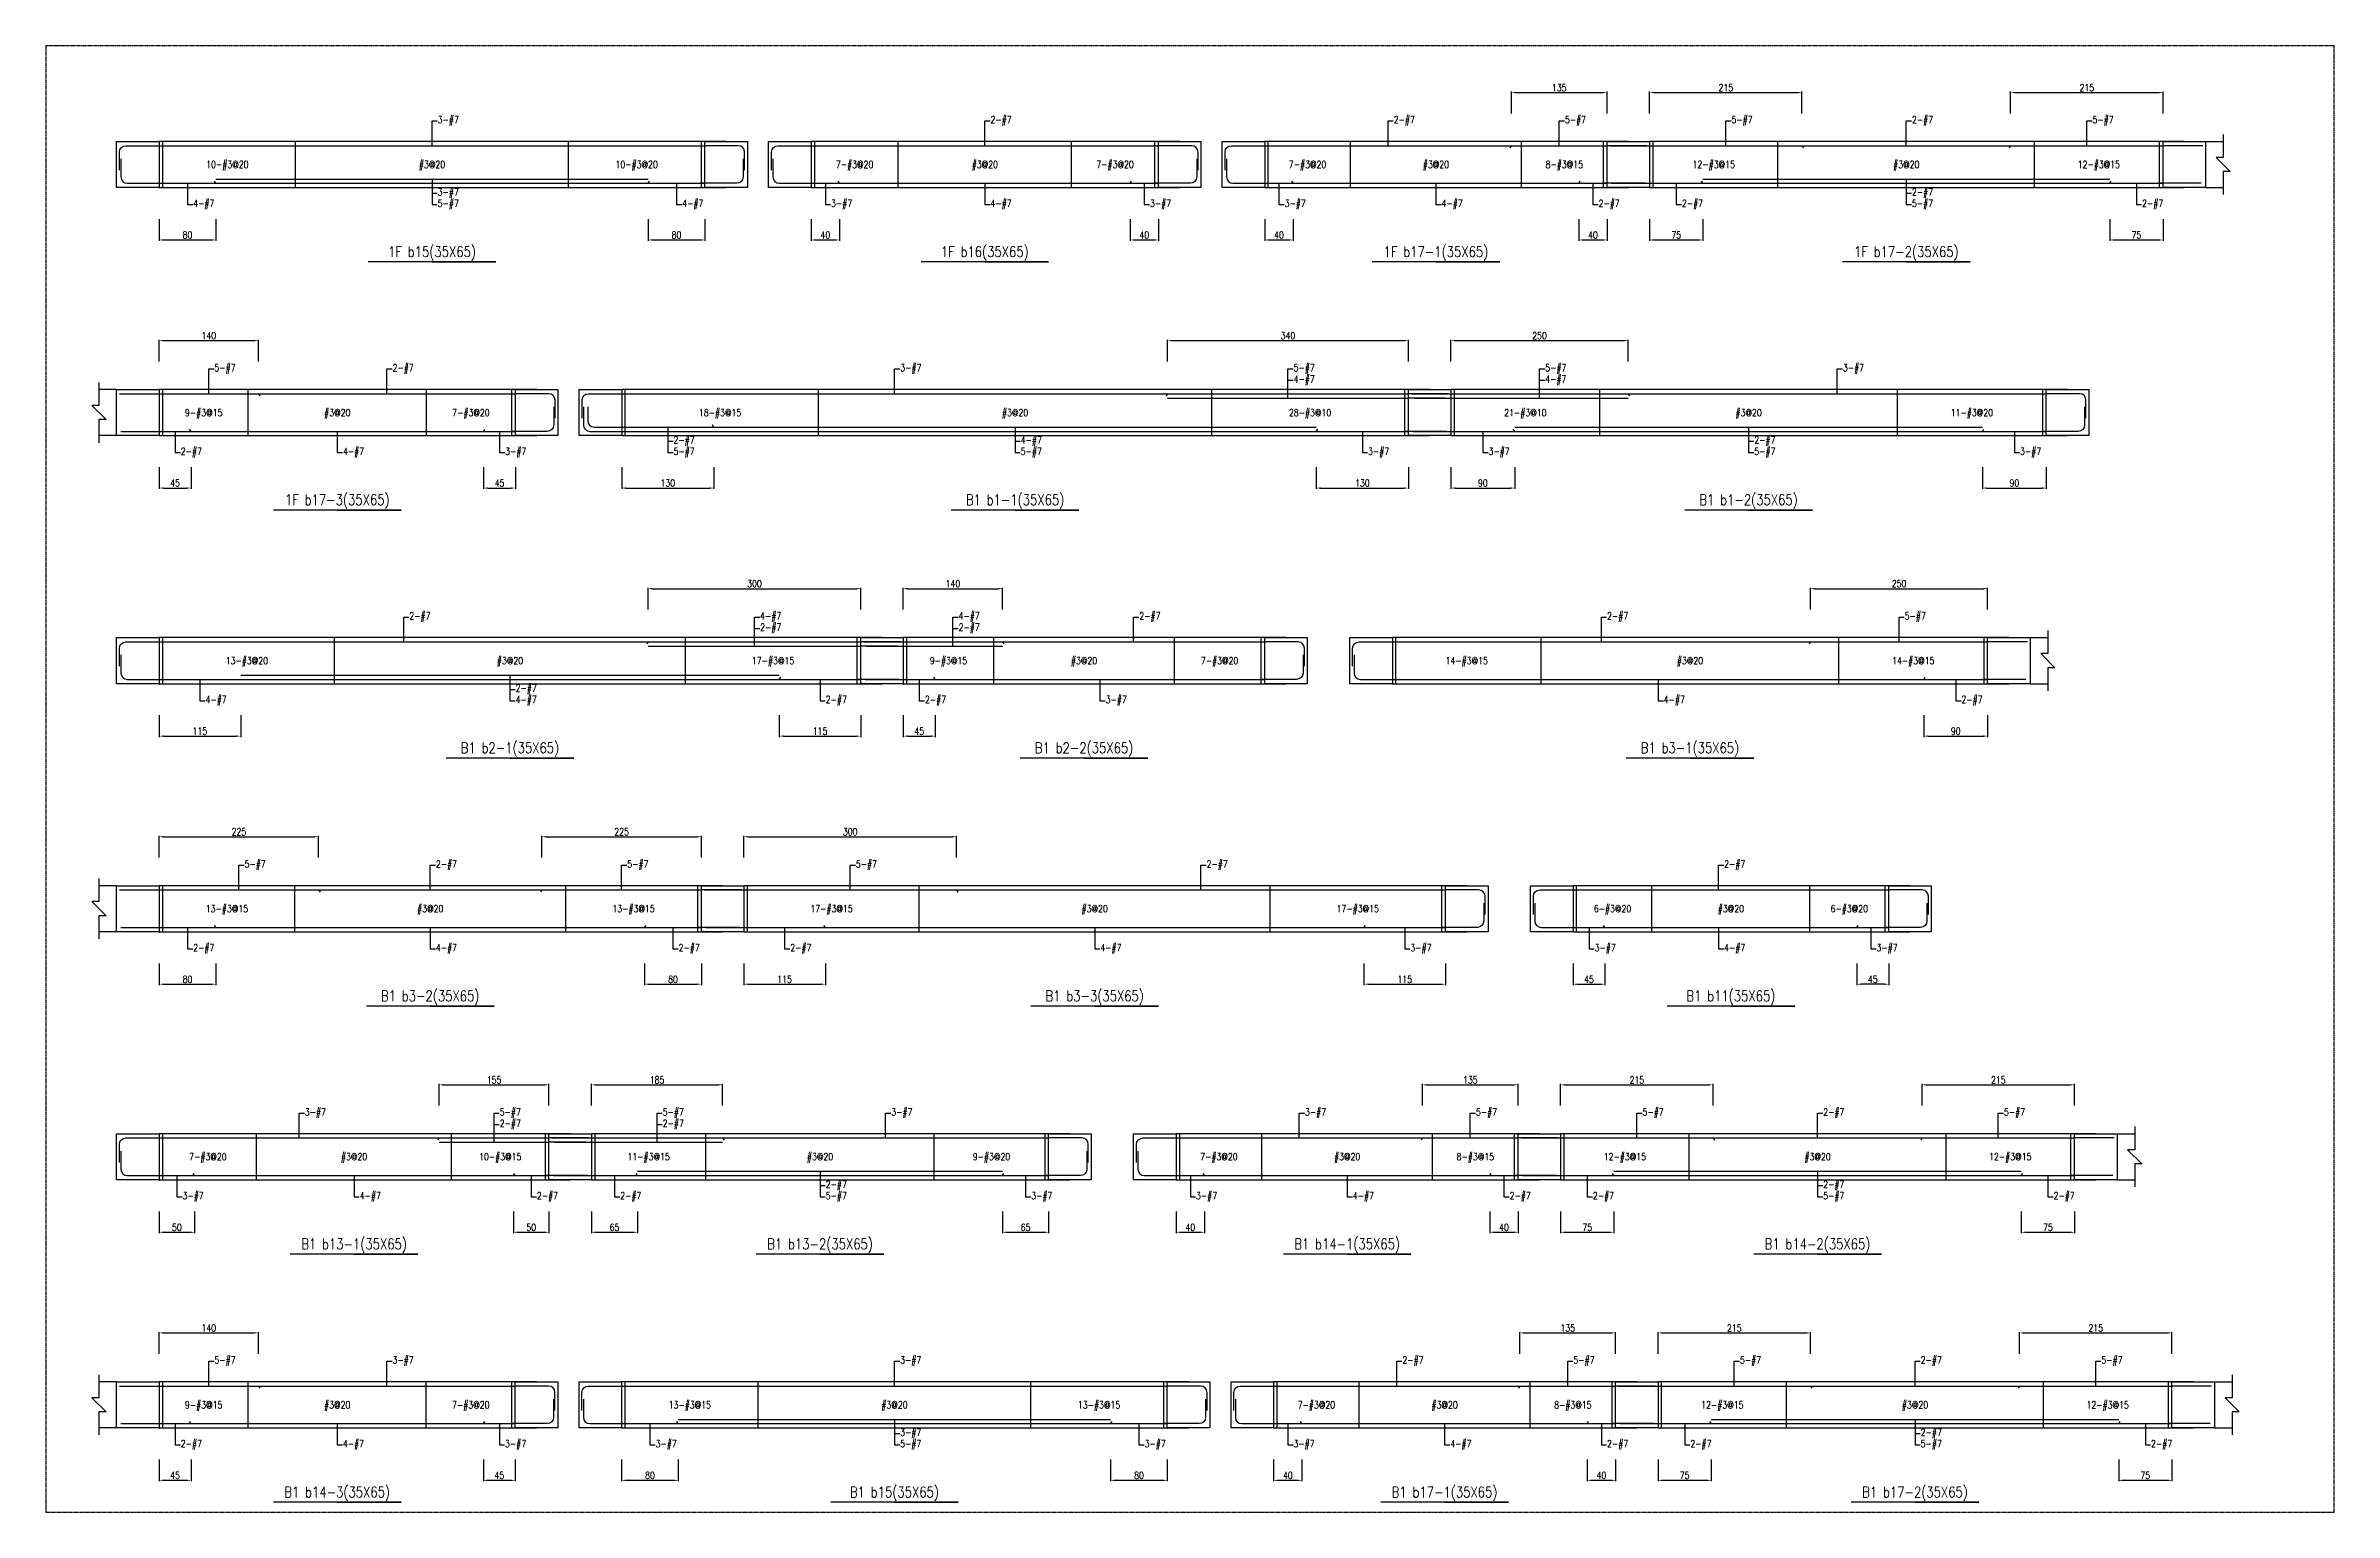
# Model space of a CAD drawing. Header units: millimetres. Extents: x 0 to 84580, y -12276 to 4373.
# Drawn here: x 74893 to 78122, y 0 to 2069 of the extents above; entities that cross this region are included whole.
import ezdxf
from ezdxf.enums import TextEntityAlignment as Align

# ---------------------------------------------------------------- set-up
doc = ezdxf.new("R2010")
doc.units = ezdxf.units.MM
doc.header["$MEASUREMENT"] = 0
doc.linetypes.add('CENTER', pattern=[2, 1.25, -0.25, 0.25, -0.25])
for name, color, linetype in [('S-DIM', 2, 'Continuous'), ('S-GRID', 1, 'CENTER'), ('S-LEADER', 2, 'Continuous'), ('S-RC', 130, 'Continuous'), ('S-REINF', 6, 'Continuous'), ('S-TEXT', 2, 'Continuous')]:
    doc.layers.add(name, color=color, linetype=linetype)
doc.styles.add('CS4', font='romans.shx', dxfattribs={"width": 0.8, "bigfont": 'lsp.shx'})
doc.styles.get("Standard").update_dxf_attribs({"font": 'arial.ttf'})
doc.dimstyles.new('ISO-25', dxfattribs={"dimtxt": 2.5, "dimasz": 2.5, "dimexe": 1.25, "dimexo": 0.625, "dimtad": 1, "dimtxsty": 'Standard', "dimcen": 2.5, "dimadec": 0, "dimazin": 0, "dimtfac": 1, "dimtmove": 0, "dimatfit": 3, "dimfxl": 0, "dimarcsym": 0})

msp = doc.modelspace()

# ---------------------------------------------------------------- texts
at = {"layer": 'S-LEADER', "char_height": 10, "attachment_point": 4, "style": 'CS4'}
for s, insert in [('3-#7', (75446, 1963)), ('2-#7', (76226, 1963)), ('2-#7', (76795, 1963)), ('5-#7', (77036.5, 1963)), ('5-#7', (77271.5, 1963)), ('2-#7', (77526.2, 1963)), ('5-#7', (77780.9, 1963)), ('4-#7', (75101, 1845)), ('3-#7', (75446, 1861)), ('5-#7', (75446, 1845)), ('4-#7', (75791, 1845)), ('3-#7', (76001, 1845)), ('4-#7', (76226, 1845)), ('3-#7', (76451, 1845)), ('3-#7', (76641, 1845)), ('4-#7', (76862.5, 1845)), ('2-#7', (77084, 1845)), ('2-#7', (77201.5, 1845)), ('2-#7', (77526.2, 1861)), ('5-#7', (77526.2, 1845)), ('2-#7', (77850.9, 1845)), ('5-#7', (75131, 1613)), ('2-#7', (75382.35, 1613)), ('3-#7', (76098.7, 1613)), ('5-#7', (76653.7, 1613)), ('5-#7', (77008.7, 1613)), ('3-#7', (77428.7, 1613)), ('4-#7', (76653.7, 1597)), ('4-#7', (77008.7, 1597)), ('2-#7', (75778.7, 1511)), ('4-#7', (76268.7, 1511)), ('2-#7', (77303.7, 1511)), ('2-#7', (75083.5, 1495)), ('4-#7', (75312.35, 1495)), ('3-#7', (75541.2, 1495)), ('5-#7', (75778.7, 1495)), ('5-#7', (76268.7, 1495)), ('3-#7', (76758.7, 1495)), ('3-#7', (76928.7, 1495)), ('5-#7', (77303.7, 1495)), ('3-#7', (77678.7, 1495)), ('2-#7', (75406, 1263)), ('4-#7', (75901, 1263)), ('4-#7', (76181, 1263)), ('2-#7', (76436, 1263)), ('2-#7', (77096, 1263)), ('5-#7', (77516, 1263)), ('2-#7', (75901, 1247)), ('2-#7', (76181, 1247)), ('2-#7', (75556, 1161)), ('4-#7', (75118.5, 1145)), ('4-#7', (75556, 1145)), ('2-#7', (75993.5, 1145)), ('2-#7', (76133.5, 1145)), ('3-#7', (76388.5, 1145)), ('4-#7', (77176, 1145)), ('2-#7', (77596, 1145)), ('5-#7', (75173.5, 913)), ('2-#7', (75443.5, 913)), ('5-#7', (75713.5, 913)), ('5-#7', (76036, 913)), ('2-#7', (76531, 913)), ('2-#7', (77261.2, 913)), ('2-#7', (75101, 795)), ('4-#7', (75443.5, 795)), ('2-#7', (75786, 795)), ('2-#7', (75943.5, 795)), ('4-#7', (76381, 795)), ('3-#7', (76818.5, 795)), ('3-#7', (77078.5, 795)), ('4-#7', (77261.2, 795)), ('3-#7', (77476.115, 795)), ('3-#7', (75258.5, 563)), ('5-#7', (75533.5, 563)), ('2-#7', (75533.5, 547)), ('2-#7', (75763.5, 547)), ('3-#7', (76086, 563)), ('3-#7', (76669.75, 563)), ('5-#7', (76911, 563)), ('5-#7', (77146, 563)), ('2-#7', (77401, 563)), ('5-#7', (77656, 563)), ('3-#7', (75086, 445)), ('4-#7', (75336, 445)), ('2-#7', (75586, 445)), ('2-#7', (75703.5, 445)), ('2-#7', (75993.5, 461)), ('5-#7', (75993.5, 445)), ('3-#7', (76283.5, 445)), ('3-#7', (76516, 445)), ('4-#7', (76737.25, 445)), ('2-#7', (76958.5, 445)), ('2-#7', (77076, 445)), ('2-#7', (77401, 461)), ('5-#7', (77401, 445)), ('2-#7', (77726, 445)), ('5-#7', (75131, 213)), ('3-#7', (75382.25, 213)), ('3-#7', (76098.5, 213)), ('2-#7', (76807.25, 213)), ('5-#7', (77048.5, 213)), ('5-#7', (77283.5, 213)), ('2-#7', (77538.5, 213)), ('5-#7', (77793.5, 213)), ('2-#7', (75083.5, 95)), ('4-#7', (75312.25, 95)), ('3-#7', (75541, 95)), ('3-#7', (75753.5, 95)), ('3-#7', (76098.5, 111)), ('5-#7', (76098.5, 95)), ('3-#7', (76443.5, 95)), ('3-#7', (76653.5, 95)), ('4-#7', (76874.75, 95)), ('2-#7', (77096, 95)), ('2-#7', (77213.5, 95)), ('2-#7', (77538.5, 111)), ('5-#7', (77538.5, 95)), ('2-#7', (77863.5, 95))]:
    msp.add_mtext(s, dxfattribs=dict(at, insert=insert))
at = {"layer": 'S-LEADER', "insert": (75763.5, 563), "char_height": 10, "width": 26.98376, "attachment_point": 4, "style": 'CS4'}
msp.add_mtext('5-#7', dxfattribs=at)
at = {"layer": 'S-RC', "style": 'CS4', "width": 0.8}
for s, p in [('1F b15(35X65)', (75438, 1771)), ('1F b16(35X65)', (76218, 1771)), ('1F b17-1(35X65)', (76854.5, 1771)), ('1F b17-2(35X65)', (77518.2, 1771)), ('1F b17-3(35X65)', (75304.35, 1421)), ('B1 b1-1(35X65)', (76260.7, 1421)), ('B1 b1-2(35X65)', (77295.7, 1421)), ('B1 b2-1(35X65)', (75548, 1071)), ('B1 b2-2(35X65)', (76358, 1071)), ('B1 b3-1(35X65)', (77213, 1071)), ('B1 b3-2(35X65)', (75435.5, 721)), ('B1 b3-3(35X65)', (76373, 721)), ('B1 b11(35X65)', (77270.7, 721)), ('B1 b13-1(35X65)', (75328, 371)), ('B1 b13-2(35X65)', (75985.5, 371)), ('B1 b14-1(35X65)', (76729.25, 371)), ('B1 b14-2(35X65)', (77393, 371)), ('B1 b14-3(35X65)', (75304.25, 21)), ('B1 b15(35X65)', (76090.5, 21)), ('B1 b17-1(35X65)', (76866.75, 21)), ('B1 b17-2(35X65)', (77530.5, 21))]:
    msp.add_text(s, height=15, dxfattribs=at).set_placement(p, align=Align.CENTER)
at = {"layer": 'S-TEXT', "color": 1, "style": 'CS4', "width": 0.8}
for s, p in [('10-#3@20', (75149.25, 1896.5)), ('#3@20', (75438, 1896.5)), ('10-#3@20', (75726.75, 1896.5)), ('7-#3@20', (76034.25, 1896.5)), ('#3@20', (76218, 1896.5)), ('7-#3@20', (76401.75, 1896.5)), ('7-#3@20', (76673.375, 1896.5)), ('#3@20', (76854.5, 1896.5)), ('8-#3@15', (77035.625, 1896.5)), ('12-#3@15', (77246.55, 1896.5)), ('#3@20', (77518.2, 1896.5)), ('12-#3@15', (77789.85, 1896.5)), ('9-#3@15', (75115.837, 1546.5)), ('#3@20', (75304.35, 1546.5)), ('7-#3@20', (75492.863, 1546.5)), ('18-#3@15', (75844.45, 1546.5)), ('#3@20', (76260.7, 1546.5)), ('28-#3@10', (76676.95, 1546.5)), ('21-#3@10', (76980.7, 1546.5)), ('#3@20', (77295.7, 1546.5)), ('11-#3@20', (77610.7, 1546.5)), ('13-#3@20', (75176.75, 1196.5)), ('#3@20', (75548, 1196.5)), ('17-#3@15', (75919.25, 1196.5)), ('9-#3@15', (76166.75, 1196.5)), ('#3@20', (76358, 1196.5)), ('7-#3@20', (76549.25, 1196.5)), ('14-#3@15', (76898, 1196.5)), ('#3@20', (77213, 1196.5)), ('14-#3@15', (77528, 1196.5)), ('13-#3@15', (75148.625, 846.5)), ('#3@20', (75435.5, 846.5)), ('13-#3@15', (75722.375, 846.5)), ('17-#3@15', (76001.75, 846.5)), ('#3@20', (76373, 846.5)), ('17-#3@15', (76744.25, 846.5)), ('6-#3@20', (77103.675, 846.5)), ('#3@20', (77270.7, 846.5)), ('6-#3@20', (77437.725, 846.5)), ('7-#3@20', (75121.75, 496.5)), ('#3@20', (75328, 496.5)), ('10-#3@15', (75534.25, 496.5)), ('11-#3@15', (75743.625, 496.5)), ('#3@20', (75985.5, 496.5)), ('9-#3@20', (76227.375, 496.5)), ('7-#3@20', (76548.312, 496.5)), ('#3@20', (76729.25, 496.5)), ('8-#3@15', (76910.188, 496.5)), ('12-#3@15', (77121.125, 496.5)), ('#3@20', (77393, 496.5)), ('12-#3@15', (77664.875, 496.5)), ('9-#3@15', (75115.812, 146.5)), ('#3@20', (75304.25, 146.5)), ('7-#3@20', (75492.688, 146.5)), ('13-#3@15', (75801.75, 146.5)), ('#3@20', (76090.5, 146.5)), ('13-#3@15', (76379.25, 146.5)), ('7-#3@20', (76685.812, 146.5)), ('#3@20', (76866.75, 146.5)), ('8-#3@15', (77047.688, 146.5)), ('12-#3@15', (77258.625, 146.5)), ('#3@20', (77530.5, 146.5)), ('12-#3@15', (77802.375, 146.5))]:
    msp.add_text(s, height=10, dxfattribs=at).set_placement(p, align=Align.CENTER)

# ---------------------------------------------------------------- blocks, each defined once
blk = doc.blocks.new('*D2199')
at = {"layer": 'DEFPOINTS', "color": 0, "transparency": 16777216}
for p in [(75053, 1825), (75133, 1825), (75133, 1795)]:
    blk.add_point(p, dxfattribs=at)
at = {"layer": 'S-DIM', "color": 0, "lineweight": -2, "transparency": 16777216}
for p, q in [((75053, 1824.375), (75053, 1793.75)), ((75133, 1824.375), (75133, 1793.75)), ((75059, 1795), (75127, 1795))]:
    blk.add_line(p, q, dxfattribs=at)
at = {"layer": 'S-DIM', "color": 0, "transparency": 16777216}
for points in [[(75059, 1796), (75059, 1794), (75053, 1795)], [(75127, 1796), (75127, 1794), (75133, 1795)]]:
    blk.add_solid(points, dxfattribs=at)
at = {"layer": 'S-DIM', "color": 0, "transparency": 16777216, "insert": (75093, 1802), "char_height": 10, "attachment_point": 5, "style": 'CS4'}
blk.add_mtext('80', dxfattribs=at)
blk = doc.blocks.new('*D2200')
at = {"layer": 'DEFPOINTS', "color": 0, "transparency": 16777216}
for p in [(75743, 1825), (75823, 1825), (75823, 1795)]:
    blk.add_point(p, dxfattribs=at)
at = {"layer": 'S-DIM', "color": 0, "lineweight": -2, "transparency": 16777216}
for p, q in [((75743, 1824.375), (75743, 1793.75)), ((75823, 1824.375), (75823, 1793.75)), ((75749, 1795), (75817, 1795))]:
    blk.add_line(p, q, dxfattribs=at)
at = {"layer": 'S-DIM', "color": 0, "transparency": 16777216}
for points in [[(75749, 1796), (75749, 1794), (75743, 1795)], [(75817, 1796), (75817, 1794), (75823, 1795)]]:
    blk.add_solid(points, dxfattribs=at)
at = {"layer": 'S-DIM', "color": 0, "transparency": 16777216, "insert": (75783, 1802), "char_height": 10, "attachment_point": 5, "style": 'CS4'}
blk.add_mtext('80', dxfattribs=at)
blk = doc.blocks.new('*D2201')
at = {"layer": 'DEFPOINTS', "color": 0, "transparency": 16777216}
for p in [(75973, 1825), (76013, 1825), (76013, 1795)]:
    blk.add_point(p, dxfattribs=at)
at = {"layer": 'S-DIM', "color": 0, "lineweight": -2, "transparency": 16777216}
for p, q in [((75973, 1824.375), (75973, 1793.75)), ((76013, 1824.375), (76013, 1793.75)), ((75979, 1795), (76007, 1795))]:
    blk.add_line(p, q, dxfattribs=at)
at = {"layer": 'S-DIM', "color": 0, "transparency": 16777216}
for points in [[(75979, 1796), (75979, 1794), (75973, 1795)], [(76007, 1796), (76007, 1794), (76013, 1795)]]:
    blk.add_solid(points, dxfattribs=at)
at = {"layer": 'S-DIM', "color": 0, "transparency": 16777216, "insert": (75993, 1802), "char_height": 10, "attachment_point": 5, "style": 'CS4'}
blk.add_mtext('40', dxfattribs=at)
blk = doc.blocks.new('*D2202')
at = {"layer": 'DEFPOINTS', "color": 0, "transparency": 16777216}
for p in [(76423, 1825), (76463, 1825), (76463, 1795)]:
    blk.add_point(p, dxfattribs=at)
at = {"layer": 'S-DIM', "color": 0, "lineweight": -2, "transparency": 16777216}
for p, q in [((76423, 1824.375), (76423, 1793.75)), ((76463, 1824.375), (76463, 1793.75)), ((76429, 1795), (76457, 1795))]:
    blk.add_line(p, q, dxfattribs=at)
at = {"layer": 'S-DIM', "color": 0, "transparency": 16777216}
for points in [[(76429, 1796), (76429, 1794), (76423, 1795)], [(76457, 1796), (76457, 1794), (76463, 1795)]]:
    blk.add_solid(points, dxfattribs=at)
at = {"layer": 'S-DIM', "color": 0, "transparency": 16777216, "insert": (76443, 1802), "char_height": 10, "attachment_point": 5, "style": 'CS4'}
blk.add_mtext('40', dxfattribs=at)
blk = doc.blocks.new('*D2203')
at = {"layer": 'DEFPOINTS', "color": 0, "transparency": 16777216}
for p in [(77096, 2003), (76961, 1973), (77096, 1973)]:
    blk.add_point(p, dxfattribs=at)
at = {"layer": 'S-DIM', "color": 0, "lineweight": -2, "transparency": 16777216}
for p, q in [((76961, 1973.625), (76961, 2004.25)), ((76967, 2003), (77090, 2003)), ((77096, 1973.625), (77096, 2004.25))]:
    blk.add_line(p, q, dxfattribs=at)
at = {"layer": 'S-DIM', "color": 0, "transparency": 16777216}
for points in [[(76967, 2004), (76967, 2002), (76961, 2003)], [(77090, 2004), (77090, 2002), (77096, 2003)]]:
    blk.add_solid(points, dxfattribs=at)
at = {"layer": 'S-DIM', "color": 0, "transparency": 16777216, "insert": (77028.5, 2010), "char_height": 10, "attachment_point": 5, "style": 'CS4'}
blk.add_mtext('135', dxfattribs=at)
blk = doc.blocks.new('*D2204')
at = {"layer": 'DEFPOINTS', "color": 0, "transparency": 16777216}
for p in [(76613, 1825), (76653, 1825), (76653, 1795)]:
    blk.add_point(p, dxfattribs=at)
at = {"layer": 'S-DIM', "color": 0, "lineweight": -2, "transparency": 16777216}
for p, q in [((76613, 1824.375), (76613, 1793.75)), ((76653, 1824.375), (76653, 1793.75)), ((76619, 1795), (76647, 1795))]:
    blk.add_line(p, q, dxfattribs=at)
at = {"layer": 'S-DIM', "color": 0, "transparency": 16777216}
for points in [[(76619, 1796), (76619, 1794), (76613, 1795)], [(76647, 1796), (76647, 1794), (76653, 1795)]]:
    blk.add_solid(points, dxfattribs=at)
at = {"layer": 'S-DIM', "color": 0, "transparency": 16777216, "insert": (76633, 1802), "char_height": 10, "attachment_point": 5, "style": 'CS4'}
blk.add_mtext('40', dxfattribs=at)
blk = doc.blocks.new('*D2205')
at = {"layer": 'DEFPOINTS', "color": 0, "transparency": 16777216}
for p in [(77056, 1825), (77096, 1825), (77096, 1795)]:
    blk.add_point(p, dxfattribs=at)
at = {"layer": 'S-DIM', "color": 0, "lineweight": -2, "transparency": 16777216}
for p, q in [((77056, 1824.375), (77056, 1793.75)), ((77096, 1824.375), (77096, 1793.75)), ((77062, 1795), (77090, 1795))]:
    blk.add_line(p, q, dxfattribs=at)
at = {"layer": 'S-DIM', "color": 0, "transparency": 16777216}
for points in [[(77062, 1796), (77062, 1794), (77056, 1795)], [(77090, 1796), (77090, 1794), (77096, 1795)]]:
    blk.add_solid(points, dxfattribs=at)
at = {"layer": 'S-DIM', "color": 0, "transparency": 16777216, "insert": (77076, 1802), "char_height": 10, "attachment_point": 5, "style": 'CS4'}
blk.add_mtext('40', dxfattribs=at)
blk = doc.blocks.new('*D2206')
at = {"layer": 'DEFPOINTS', "color": 0, "transparency": 16777216}
for p in [(77371, 2003), (77156, 1973), (77371, 1973)]:
    blk.add_point(p, dxfattribs=at)
at = {"layer": 'S-DIM', "color": 0, "lineweight": -2, "transparency": 16777216}
for p, q in [((77156, 1973.625), (77156, 2004.25)), ((77162, 2003), (77365, 2003)), ((77371, 1973.625), (77371, 2004.25))]:
    blk.add_line(p, q, dxfattribs=at)
at = {"layer": 'S-DIM', "color": 0, "transparency": 16777216}
for points in [[(77162, 2004), (77162, 2002), (77156, 2003)], [(77365, 2004), (77365, 2002), (77371, 2003)]]:
    blk.add_solid(points, dxfattribs=at)
at = {"layer": 'S-DIM', "color": 0, "transparency": 16777216, "insert": (77263.5, 2010), "char_height": 10, "attachment_point": 5, "style": 'CS4'}
blk.add_mtext('215', dxfattribs=at)
blk = doc.blocks.new('*D2207')
at = {"layer": 'DEFPOINTS', "color": 0, "transparency": 16777216}
for p in [(77880.4, 2003), (77665.4, 1973), (77880.4, 1973)]:
    blk.add_point(p, dxfattribs=at)
at = {"layer": 'S-DIM', "color": 0, "lineweight": -2, "transparency": 16777216}
for p, q in [((77665.4, 1973.625), (77665.4, 2004.25)), ((77671.4, 2003), (77874.4, 2003)), ((77880.4, 1973.625), (77880.4, 2004.25))]:
    blk.add_line(p, q, dxfattribs=at)
at = {"layer": 'S-DIM', "color": 0, "transparency": 16777216}
for points in [[(77671.4, 2004), (77671.4, 2002), (77665.4, 2003)], [(77874.4, 2004), (77874.4, 2002), (77880.4, 2003)]]:
    blk.add_solid(points, dxfattribs=at)
at = {"layer": 'S-DIM', "color": 0, "transparency": 16777216, "insert": (77772.9, 2010), "char_height": 10, "attachment_point": 5, "style": 'CS4'}
blk.add_mtext('215', dxfattribs=at)
blk = doc.blocks.new('*D2208')
at = {"layer": 'DEFPOINTS', "color": 0, "transparency": 16777216}
for p in [(77156, 1825), (77231, 1825), (77231, 1795)]:
    blk.add_point(p, dxfattribs=at)
at = {"layer": 'S-DIM', "color": 0, "lineweight": -2, "transparency": 16777216}
for p, q in [((77156, 1824.375), (77156, 1793.75)), ((77231, 1824.375), (77231, 1793.75)), ((77162, 1795), (77225, 1795))]:
    blk.add_line(p, q, dxfattribs=at)
at = {"layer": 'S-DIM', "color": 0, "transparency": 16777216}
for points in [[(77162, 1796), (77162, 1794), (77156, 1795)], [(77225, 1796), (77225, 1794), (77231, 1795)]]:
    blk.add_solid(points, dxfattribs=at)
at = {"layer": 'S-DIM', "color": 0, "transparency": 16777216, "insert": (77193.5, 1802), "char_height": 10, "attachment_point": 5, "style": 'CS4'}
blk.add_mtext('75', dxfattribs=at)
blk = doc.blocks.new('*D2209')
at = {"layer": 'DEFPOINTS', "color": 0, "transparency": 16777216}
for p in [(77805.4, 1825), (77880.4, 1825), (77880.4, 1795)]:
    blk.add_point(p, dxfattribs=at)
at = {"layer": 'S-DIM', "color": 0, "lineweight": -2, "transparency": 16777216}
for p, q in [((77805.4, 1824.375), (77805.4, 1793.75)), ((77880.4, 1824.375), (77880.4, 1793.75)), ((77811.4, 1795), (77874.4, 1795))]:
    blk.add_line(p, q, dxfattribs=at)
at = {"layer": 'S-DIM', "color": 0, "transparency": 16777216}
for points in [[(77811.4, 1796), (77811.4, 1794), (77805.4, 1795)], [(77874.4, 1796), (77874.4, 1794), (77880.4, 1795)]]:
    blk.add_solid(points, dxfattribs=at)
at = {"layer": 'S-DIM', "color": 0, "transparency": 16777216, "insert": (77842.9, 1802), "char_height": 10, "attachment_point": 5, "style": 'CS4'}
blk.add_mtext('75', dxfattribs=at)
blk = doc.blocks.new('*D2210')
at = {"layer": 'DEFPOINTS', "color": 0, "transparency": 16777216}
for p in [(75193, 1653), (75053, 1623), (75193, 1623)]:
    blk.add_point(p, dxfattribs=at)
at = {"layer": 'S-DIM', "color": 0, "lineweight": -2, "transparency": 16777216}
for p, q in [((75053, 1623.625), (75053, 1654.25)), ((75059, 1653), (75187, 1653)), ((75193, 1623.625), (75193, 1654.25))]:
    blk.add_line(p, q, dxfattribs=at)
at = {"layer": 'S-DIM', "color": 0, "transparency": 16777216}
for points in [[(75059, 1654), (75059, 1652), (75053, 1653)], [(75187, 1654), (75187, 1652), (75193, 1653)]]:
    blk.add_solid(points, dxfattribs=at)
at = {"layer": 'S-DIM', "color": 0, "transparency": 16777216, "insert": (75123, 1660), "char_height": 10, "attachment_point": 5, "style": 'CS4'}
blk.add_mtext('140', dxfattribs=at)
blk = doc.blocks.new('*D2211')
at = {"layer": 'DEFPOINTS', "color": 0, "transparency": 16777216}
for p in [(75053, 1475), (75098, 1475), (75098, 1445)]:
    blk.add_point(p, dxfattribs=at)
at = {"layer": 'S-DIM', "color": 0, "lineweight": -2, "transparency": 16777216}
for p, q in [((75053, 1474.375), (75053, 1443.75)), ((75098, 1474.375), (75098, 1443.75)), ((75059, 1445), (75092, 1445))]:
    blk.add_line(p, q, dxfattribs=at)
at = {"layer": 'S-DIM', "color": 0, "transparency": 16777216}
for points in [[(75059, 1446), (75059, 1444), (75053, 1445)], [(75092, 1446), (75092, 1444), (75098, 1445)]]:
    blk.add_solid(points, dxfattribs=at)
at = {"layer": 'S-DIM', "color": 0, "transparency": 16777216, "insert": (75075.5, 1452), "char_height": 10, "attachment_point": 5, "style": 'CS4'}
blk.add_mtext('45', dxfattribs=at)
blk = doc.blocks.new('*D2077')
at = {"layer": 'DEFPOINTS', "color": 0, "transparency": 16777216}
for p in [(75510.7, 1475), (75555.7, 1475), (75555.7, 1445)]:
    blk.add_point(p, dxfattribs=at)
at = {"layer": 'S-DIM', "color": 0, "lineweight": -2, "transparency": 16777216}
for p, q in [((75510.7, 1474.375), (75510.7, 1443.75)), ((75555.7, 1474.375), (75555.7, 1443.75)), ((75516.7, 1445), (75549.7, 1445))]:
    blk.add_line(p, q, dxfattribs=at)
at = {"layer": 'S-DIM', "color": 0, "transparency": 16777216}
for points in [[(75516.7, 1446), (75516.7, 1444), (75510.7, 1445)], [(75549.7, 1446), (75549.7, 1444), (75555.7, 1445)]]:
    blk.add_solid(points, dxfattribs=at)
at = {"layer": 'S-DIM', "color": 0, "transparency": 16777216, "insert": (75533.2, 1452), "char_height": 10, "attachment_point": 5, "style": 'CS4'}
blk.add_mtext('45', dxfattribs=at)
blk = doc.blocks.new('*D2078')
at = {"layer": 'DEFPOINTS', "color": 0, "transparency": 16777216}
for p in [(76815.7, 1653), (76475.7, 1623), (76815.7, 1623)]:
    blk.add_point(p, dxfattribs=at)
at = {"layer": 'S-DIM', "color": 0, "lineweight": -2, "transparency": 16777216}
for p, q in [((76475.7, 1623.625), (76475.7, 1654.25)), ((76481.7, 1653), (76809.7, 1653)), ((76815.7, 1623.625), (76815.7, 1654.25))]:
    blk.add_line(p, q, dxfattribs=at)
at = {"layer": 'S-DIM', "color": 0, "transparency": 16777216}
for points in [[(76481.7, 1654), (76481.7, 1652), (76475.7, 1653)], [(76809.7, 1654), (76809.7, 1652), (76815.7, 1653)]]:
    blk.add_solid(points, dxfattribs=at)
at = {"layer": 'S-DIM', "color": 0, "transparency": 16777216, "insert": (76645.7, 1660), "char_height": 10, "attachment_point": 5, "style": 'CS4'}
blk.add_mtext('340', dxfattribs=at)
blk = doc.blocks.new('*D2079')
at = {"layer": 'DEFPOINTS', "color": 0, "transparency": 16777216}
for p in [(75705.7, 1475), (75835.7, 1475), (75835.7, 1445)]:
    blk.add_point(p, dxfattribs=at)
at = {"layer": 'S-DIM', "color": 0, "lineweight": -2, "transparency": 16777216}
for p, q in [((75705.7, 1474.375), (75705.7, 1443.75)), ((75835.7, 1474.375), (75835.7, 1443.75)), ((75711.7, 1445), (75829.7, 1445))]:
    blk.add_line(p, q, dxfattribs=at)
at = {"layer": 'S-DIM', "color": 0, "transparency": 16777216}
for points in [[(75711.7, 1446), (75711.7, 1444), (75705.7, 1445)], [(75829.7, 1446), (75829.7, 1444), (75835.7, 1445)]]:
    blk.add_solid(points, dxfattribs=at)
at = {"layer": 'S-DIM', "color": 0, "transparency": 16777216, "insert": (75770.7, 1452), "char_height": 10, "attachment_point": 5, "style": 'CS4'}
blk.add_mtext('130', dxfattribs=at)
blk = doc.blocks.new('*D2080')
at = {"layer": 'DEFPOINTS', "color": 0, "transparency": 16777216}
for p in [(76685.7, 1475), (76815.7, 1475), (76815.7, 1445)]:
    blk.add_point(p, dxfattribs=at)
at = {"layer": 'S-DIM', "color": 0, "lineweight": -2, "transparency": 16777216}
for p, q in [((76685.7, 1474.375), (76685.7, 1443.75)), ((76815.7, 1474.375), (76815.7, 1443.75)), ((76691.7, 1445), (76809.7, 1445))]:
    blk.add_line(p, q, dxfattribs=at)
at = {"layer": 'S-DIM', "color": 0, "transparency": 16777216}
for points in [[(76691.7, 1446), (76691.7, 1444), (76685.7, 1445)], [(76809.7, 1446), (76809.7, 1444), (76815.7, 1445)]]:
    blk.add_solid(points, dxfattribs=at)
at = {"layer": 'S-DIM', "color": 0, "transparency": 16777216, "insert": (76750.7, 1452), "char_height": 10, "attachment_point": 5, "style": 'CS4'}
blk.add_mtext('130', dxfattribs=at)
blk = doc.blocks.new('*D2081')
at = {"layer": 'DEFPOINTS', "color": 0, "transparency": 16777216}
for p in [(77125.7, 1653), (76875.7, 1623), (77125.7, 1623)]:
    blk.add_point(p, dxfattribs=at)
at = {"layer": 'S-DIM', "color": 0, "lineweight": -2, "transparency": 16777216}
for p, q in [((76875.7, 1623.625), (76875.7, 1654.25)), ((76881.7, 1653), (77119.7, 1653)), ((77125.7, 1623.625), (77125.7, 1654.25))]:
    blk.add_line(p, q, dxfattribs=at)
at = {"layer": 'S-DIM', "color": 0, "transparency": 16777216}
for points in [[(76881.7, 1654), (76881.7, 1652), (76875.7, 1653)], [(77119.7, 1654), (77119.7, 1652), (77125.7, 1653)]]:
    blk.add_solid(points, dxfattribs=at)
at = {"layer": 'S-DIM', "color": 0, "transparency": 16777216, "insert": (77000.7, 1660), "char_height": 10, "attachment_point": 5, "style": 'CS4'}
blk.add_mtext('250', dxfattribs=at)
blk = doc.blocks.new('*D2082')
at = {"layer": 'DEFPOINTS', "color": 0, "transparency": 16777216}
for p in [(76875.7, 1475), (76965.7, 1475), (76965.7, 1445)]:
    blk.add_point(p, dxfattribs=at)
at = {"layer": 'S-DIM', "color": 0, "lineweight": -2, "transparency": 16777216}
for p, q in [((76875.7, 1474.375), (76875.7, 1443.75)), ((76965.7, 1474.375), (76965.7, 1443.75)), ((76881.7, 1445), (76959.7, 1445))]:
    blk.add_line(p, q, dxfattribs=at)
at = {"layer": 'S-DIM', "color": 0, "transparency": 16777216}
for points in [[(76881.7, 1446), (76881.7, 1444), (76875.7, 1445)], [(76959.7, 1446), (76959.7, 1444), (76965.7, 1445)]]:
    blk.add_solid(points, dxfattribs=at)
at = {"layer": 'S-DIM', "color": 0, "transparency": 16777216, "insert": (76920.7, 1452), "char_height": 10, "attachment_point": 5, "style": 'CS4'}
blk.add_mtext('90', dxfattribs=at)
blk = doc.blocks.new('*D2083')
at = {"layer": 'DEFPOINTS', "color": 0, "transparency": 16777216}
for p in [(77625.7, 1475), (77715.7, 1475), (77715.7, 1445)]:
    blk.add_point(p, dxfattribs=at)
at = {"layer": 'S-DIM', "color": 0, "lineweight": -2, "transparency": 16777216}
for p, q in [((77625.7, 1474.375), (77625.7, 1443.75)), ((77715.7, 1474.375), (77715.7, 1443.75)), ((77631.7, 1445), (77709.7, 1445))]:
    blk.add_line(p, q, dxfattribs=at)
at = {"layer": 'S-DIM', "color": 0, "transparency": 16777216}
for points in [[(77631.7, 1446), (77631.7, 1444), (77625.7, 1445)], [(77709.7, 1446), (77709.7, 1444), (77715.7, 1445)]]:
    blk.add_solid(points, dxfattribs=at)
at = {"layer": 'S-DIM', "color": 0, "transparency": 16777216, "insert": (77670.7, 1452), "char_height": 10, "attachment_point": 5, "style": 'CS4'}
blk.add_mtext('90', dxfattribs=at)
blk = doc.blocks.new('*D2084')
at = {"layer": 'DEFPOINTS', "color": 0, "transparency": 16777216}
for p in [(76043, 1303), (75743, 1273), (76043, 1273)]:
    blk.add_point(p, dxfattribs=at)
at = {"layer": 'S-DIM', "color": 0, "lineweight": -2, "transparency": 16777216}
for p, q in [((75743, 1273.625), (75743, 1304.25)), ((75749, 1303), (76037, 1303)), ((76043, 1273.625), (76043, 1304.25))]:
    blk.add_line(p, q, dxfattribs=at)
at = {"layer": 'S-DIM', "color": 0, "transparency": 16777216}
for points in [[(75749, 1304), (75749, 1302), (75743, 1303)], [(76037, 1304), (76037, 1302), (76043, 1303)]]:
    blk.add_solid(points, dxfattribs=at)
at = {"layer": 'S-DIM', "color": 0, "transparency": 16777216, "insert": (75893, 1310), "char_height": 10, "attachment_point": 5, "style": 'CS4'}
blk.add_mtext('300', dxfattribs=at)
blk = doc.blocks.new('*D2085')
at = {"layer": 'DEFPOINTS', "color": 0, "transparency": 16777216}
for p in [(75053, 1125), (75168, 1125), (75168, 1095)]:
    blk.add_point(p, dxfattribs=at)
at = {"layer": 'S-DIM', "color": 0, "lineweight": -2, "transparency": 16777216}
for p, q in [((75053, 1124.375), (75053, 1093.75)), ((75168, 1124.375), (75168, 1093.75)), ((75059, 1095), (75162, 1095))]:
    blk.add_line(p, q, dxfattribs=at)
at = {"layer": 'S-DIM', "color": 0, "transparency": 16777216}
for points in [[(75059, 1096), (75059, 1094), (75053, 1095)], [(75162, 1096), (75162, 1094), (75168, 1095)]]:
    blk.add_solid(points, dxfattribs=at)
at = {"layer": 'S-DIM', "color": 0, "transparency": 16777216, "insert": (75110.5, 1102), "char_height": 10, "attachment_point": 5, "style": 'CS4'}
blk.add_mtext('115', dxfattribs=at)
blk = doc.blocks.new('*D2086')
at = {"layer": 'DEFPOINTS', "color": 0, "transparency": 16777216}
for p in [(75928, 1125), (76043, 1125), (76043, 1095)]:
    blk.add_point(p, dxfattribs=at)
at = {"layer": 'S-DIM', "color": 0, "lineweight": -2, "transparency": 16777216}
for p, q in [((75928, 1124.375), (75928, 1093.75)), ((76043, 1124.375), (76043, 1093.75)), ((75934, 1095), (76037, 1095))]:
    blk.add_line(p, q, dxfattribs=at)
at = {"layer": 'S-DIM', "color": 0, "transparency": 16777216}
for points in [[(75934, 1096), (75934, 1094), (75928, 1095)], [(76037, 1096), (76037, 1094), (76043, 1095)]]:
    blk.add_solid(points, dxfattribs=at)
at = {"layer": 'S-DIM', "color": 0, "transparency": 16777216, "insert": (75985.5, 1102), "char_height": 10, "attachment_point": 5, "style": 'CS4'}
blk.add_mtext('115', dxfattribs=at)
blk = doc.blocks.new('*D2087')
at = {"layer": 'DEFPOINTS', "color": 0, "transparency": 16777216}
for p in [(76243, 1303), (76103, 1273), (76243, 1273)]:
    blk.add_point(p, dxfattribs=at)
at = {"layer": 'S-DIM', "color": 0, "lineweight": -2, "transparency": 16777216}
for p, q in [((76103, 1273.625), (76103, 1304.25)), ((76109, 1303), (76237, 1303)), ((76243, 1273.625), (76243, 1304.25))]:
    blk.add_line(p, q, dxfattribs=at)
at = {"layer": 'S-DIM', "color": 0, "transparency": 16777216}
for points in [[(76109, 1304), (76109, 1302), (76103, 1303)], [(76237, 1304), (76237, 1302), (76243, 1303)]]:
    blk.add_solid(points, dxfattribs=at)
at = {"layer": 'S-DIM', "color": 0, "transparency": 16777216, "insert": (76173, 1310), "char_height": 10, "attachment_point": 5, "style": 'CS4'}
blk.add_mtext('140', dxfattribs=at)
blk = doc.blocks.new('*D2088')
at = {"layer": 'DEFPOINTS', "color": 0, "transparency": 16777216}
for p in [(76103, 1125), (76148, 1125), (76148, 1095)]:
    blk.add_point(p, dxfattribs=at)
at = {"layer": 'S-DIM', "color": 0, "lineweight": -2, "transparency": 16777216}
for p, q in [((76103, 1124.375), (76103, 1093.75)), ((76148, 1124.375), (76148, 1093.75)), ((76109, 1095), (76142, 1095))]:
    blk.add_line(p, q, dxfattribs=at)
at = {"layer": 'S-DIM', "color": 0, "transparency": 16777216}
for points in [[(76109, 1096), (76109, 1094), (76103, 1095)], [(76142, 1096), (76142, 1094), (76148, 1095)]]:
    blk.add_solid(points, dxfattribs=at)
at = {"layer": 'S-DIM', "color": 0, "transparency": 16777216, "insert": (76125.5, 1102), "char_height": 10, "attachment_point": 5, "style": 'CS4'}
blk.add_mtext('45', dxfattribs=at)
blk = doc.blocks.new('*D2089')
at = {"layer": 'DEFPOINTS', "color": 0, "transparency": 16777216}
for p in [(77633, 1303), (77383, 1273), (77633, 1273)]:
    blk.add_point(p, dxfattribs=at)
at = {"layer": 'S-DIM', "color": 0, "lineweight": -2, "transparency": 16777216}
for p, q in [((77383, 1273.625), (77383, 1304.25)), ((77389, 1303), (77627, 1303)), ((77633, 1273.625), (77633, 1304.25))]:
    blk.add_line(p, q, dxfattribs=at)
at = {"layer": 'S-DIM', "color": 0, "transparency": 16777216}
for points in [[(77389, 1304), (77389, 1302), (77383, 1303)], [(77627, 1304), (77627, 1302), (77633, 1303)]]:
    blk.add_solid(points, dxfattribs=at)
at = {"layer": 'S-DIM', "color": 0, "transparency": 16777216, "insert": (77508, 1310), "char_height": 10, "attachment_point": 5, "style": 'CS4'}
blk.add_mtext('250', dxfattribs=at)
blk = doc.blocks.new('*D2090')
at = {"layer": 'DEFPOINTS', "color": 0, "transparency": 16777216}
for p in [(77543, 1125), (77633, 1125), (77633, 1095)]:
    blk.add_point(p, dxfattribs=at)
at = {"layer": 'S-DIM', "color": 0, "lineweight": -2, "transparency": 16777216}
for p, q in [((77543, 1124.375), (77543, 1093.75)), ((77633, 1124.375), (77633, 1093.75)), ((77549, 1095), (77627, 1095))]:
    blk.add_line(p, q, dxfattribs=at)
at = {"layer": 'S-DIM', "color": 0, "transparency": 16777216}
for points in [[(77549, 1096), (77549, 1094), (77543, 1095)], [(77627, 1096), (77627, 1094), (77633, 1095)]]:
    blk.add_solid(points, dxfattribs=at)
at = {"layer": 'S-DIM', "color": 0, "transparency": 16777216, "insert": (77588, 1102), "char_height": 10, "attachment_point": 5, "style": 'CS4'}
blk.add_mtext('90', dxfattribs=at)
blk = doc.blocks.new('*D2091')
at = {"layer": 'DEFPOINTS', "color": 0, "transparency": 16777216}
for p in [(75278, 953), (75053, 923), (75278, 923)]:
    blk.add_point(p, dxfattribs=at)
at = {"layer": 'S-DIM', "color": 0, "lineweight": -2, "transparency": 16777216}
for p, q in [((75053, 923.625), (75053, 954.25)), ((75059, 953), (75272, 953)), ((75278, 923.625), (75278, 954.25))]:
    blk.add_line(p, q, dxfattribs=at)
at = {"layer": 'S-DIM', "color": 0, "transparency": 16777216}
for points in [[(75059, 954), (75059, 952), (75053, 953)], [(75272, 954), (75272, 952), (75278, 953)]]:
    blk.add_solid(points, dxfattribs=at)
at = {"layer": 'S-DIM', "color": 0, "transparency": 16777216, "insert": (75165.5, 960), "char_height": 10, "attachment_point": 5, "style": 'CS4'}
blk.add_mtext('225', dxfattribs=at)
blk = doc.blocks.new('*D2127')
at = {"layer": 'DEFPOINTS', "color": 0, "transparency": 16777216}
for p in [(75818, 953), (75593, 923), (75818, 923)]:
    blk.add_point(p, dxfattribs=at)
at = {"layer": 'S-DIM', "color": 0, "lineweight": -2, "transparency": 16777216}
for p, q in [((75593, 923.625), (75593, 954.25)), ((75599, 953), (75812, 953)), ((75818, 923.625), (75818, 954.25))]:
    blk.add_line(p, q, dxfattribs=at)
at = {"layer": 'S-DIM', "color": 0, "transparency": 16777216}
for points in [[(75599, 954), (75599, 952), (75593, 953)], [(75812, 954), (75812, 952), (75818, 953)]]:
    blk.add_solid(points, dxfattribs=at)
at = {"layer": 'S-DIM', "color": 0, "transparency": 16777216, "insert": (75705.5, 960), "char_height": 10, "attachment_point": 5, "style": 'CS4'}
blk.add_mtext('225', dxfattribs=at)
blk = doc.blocks.new('*D2128')
at = {"layer": 'DEFPOINTS', "color": 0, "transparency": 16777216}
for p in [(75053, 775), (75133, 775), (75133, 745)]:
    blk.add_point(p, dxfattribs=at)
at = {"layer": 'S-DIM', "color": 0, "lineweight": -2, "transparency": 16777216}
for p, q in [((75053, 774.375), (75053, 743.75)), ((75059, 745), (75127, 745)), ((75133, 774.375), (75133, 743.75))]:
    blk.add_line(p, q, dxfattribs=at)
at = {"layer": 'S-DIM', "color": 0, "transparency": 16777216}
for points in [[(75059, 746), (75059, 744), (75053, 745)], [(75127, 746), (75127, 744), (75133, 745)]]:
    blk.add_solid(points, dxfattribs=at)
at = {"layer": 'S-DIM', "color": 0, "transparency": 16777216, "insert": (75093, 752), "char_height": 10, "attachment_point": 5, "style": 'CS4'}
blk.add_mtext('80', dxfattribs=at)
blk = doc.blocks.new('*D2129')
at = {"layer": 'DEFPOINTS', "color": 0, "transparency": 16777216}
for p in [(75738, 775), (75818, 775), (75818, 745)]:
    blk.add_point(p, dxfattribs=at)
at = {"layer": 'S-DIM', "color": 0, "lineweight": -2, "transparency": 16777216}
for p, q in [((75738, 774.375), (75738, 743.75)), ((75744, 745), (75812, 745)), ((75818, 774.375), (75818, 743.75))]:
    blk.add_line(p, q, dxfattribs=at)
at = {"layer": 'S-DIM', "color": 0, "transparency": 16777216}
for points in [[(75744, 746), (75744, 744), (75738, 745)], [(75812, 746), (75812, 744), (75818, 745)]]:
    blk.add_solid(points, dxfattribs=at)
at = {"layer": 'S-DIM', "color": 0, "transparency": 16777216, "insert": (75778, 752), "char_height": 10, "attachment_point": 5, "style": 'CS4'}
blk.add_mtext('80', dxfattribs=at)
blk = doc.blocks.new('*D2130')
at = {"layer": 'DEFPOINTS', "color": 0, "transparency": 16777216}
for p in [(76178, 953), (75878, 923), (76178, 923)]:
    blk.add_point(p, dxfattribs=at)
at = {"layer": 'S-DIM', "color": 0, "lineweight": -2, "transparency": 16777216}
for p, q in [((75878, 923.625), (75878, 954.25)), ((75884, 953), (76172, 953)), ((76178, 923.625), (76178, 954.25))]:
    blk.add_line(p, q, dxfattribs=at)
at = {"layer": 'S-DIM', "color": 0, "transparency": 16777216}
for points in [[(75884, 954), (75884, 952), (75878, 953)], [(76172, 954), (76172, 952), (76178, 953)]]:
    blk.add_solid(points, dxfattribs=at)
at = {"layer": 'S-DIM', "color": 0, "transparency": 16777216, "insert": (76028, 960), "char_height": 10, "attachment_point": 5, "style": 'CS4'}
blk.add_mtext('300', dxfattribs=at)
blk = doc.blocks.new('*D2131')
at = {"layer": 'DEFPOINTS', "color": 0, "transparency": 16777216}
for p in [(75878, 775), (75993, 775), (75993, 745)]:
    blk.add_point(p, dxfattribs=at)
at = {"layer": 'S-DIM', "color": 0, "lineweight": -2, "transparency": 16777216}
for p, q in [((75878, 774.375), (75878, 743.75)), ((75884, 745), (75987, 745)), ((75993, 774.375), (75993, 743.75))]:
    blk.add_line(p, q, dxfattribs=at)
at = {"layer": 'S-DIM', "color": 0, "transparency": 16777216}
for points in [[(75884, 746), (75884, 744), (75878, 745)], [(75987, 746), (75987, 744), (75993, 745)]]:
    blk.add_solid(points, dxfattribs=at)
at = {"layer": 'S-DIM', "color": 0, "transparency": 16777216, "insert": (75935.5, 752), "char_height": 10, "attachment_point": 5, "style": 'CS4'}
blk.add_mtext('115', dxfattribs=at)
blk = doc.blocks.new('*D2132')
at = {"layer": 'DEFPOINTS', "color": 0, "transparency": 16777216}
for p in [(76753, 775), (76868, 775), (76868, 745)]:
    blk.add_point(p, dxfattribs=at)
at = {"layer": 'S-DIM', "color": 0, "lineweight": -2, "transparency": 16777216}
for p, q in [((76753, 774.375), (76753, 743.75)), ((76759, 745), (76862, 745)), ((76868, 774.375), (76868, 743.75))]:
    blk.add_line(p, q, dxfattribs=at)
at = {"layer": 'S-DIM', "color": 0, "transparency": 16777216}
for points in [[(76759, 746), (76759, 744), (76753, 745)], [(76862, 746), (76862, 744), (76868, 745)]]:
    blk.add_solid(points, dxfattribs=at)
at = {"layer": 'S-DIM', "color": 0, "transparency": 16777216, "insert": (76810.5, 752), "char_height": 10, "attachment_point": 5, "style": 'CS4'}
blk.add_mtext('115', dxfattribs=at)
blk = doc.blocks.new('*D2133')
at = {"layer": 'DEFPOINTS', "color": 0, "transparency": 16777216}
for p in [(75603, 603), (75448, 573), (75603, 573)]:
    blk.add_point(p, dxfattribs=at)
at = {"layer": 'S-DIM', "color": 0, "lineweight": -2, "transparency": 16777216}
for p, q in [((75448, 573.625), (75448, 604.25)), ((75454, 603), (75597, 603)), ((75603, 573.625), (75603, 604.25))]:
    blk.add_line(p, q, dxfattribs=at)
at = {"layer": 'S-DIM', "color": 0, "transparency": 16777216}
for points in [[(75454, 604), (75454, 602), (75448, 603)], [(75597, 604), (75597, 602), (75603, 603)]]:
    blk.add_solid(points, dxfattribs=at)
at = {"layer": 'S-DIM', "color": 0, "transparency": 16777216, "insert": (75525.5, 610), "char_height": 10, "attachment_point": 5, "style": 'CS4'}
blk.add_mtext('155', dxfattribs=at)
blk = doc.blocks.new('*D2134')
at = {"layer": 'DEFPOINTS', "color": 0, "transparency": 16777216}
for p in [(75053, 425), (75103, 425), (75103, 395)]:
    blk.add_point(p, dxfattribs=at)
at = {"layer": 'S-DIM', "color": 0, "lineweight": -2, "transparency": 16777216}
for p, q in [((75053, 424.375), (75053, 393.75)), ((75103, 424.375), (75103, 393.75)), ((75059, 395), (75097, 395))]:
    blk.add_line(p, q, dxfattribs=at)
at = {"layer": 'S-DIM', "color": 0, "transparency": 16777216}
for points in [[(75059, 396), (75059, 394), (75053, 395)], [(75097, 396), (75097, 394), (75103, 395)]]:
    blk.add_solid(points, dxfattribs=at)
at = {"layer": 'S-DIM', "color": 0, "transparency": 16777216, "insert": (75078, 402), "char_height": 10, "attachment_point": 5, "style": 'CS4'}
blk.add_mtext('50', dxfattribs=at)
blk = doc.blocks.new('*D2135')
at = {"layer": 'DEFPOINTS', "color": 0, "transparency": 16777216}
for p in [(75553, 425), (75603, 425), (75603, 395)]:
    blk.add_point(p, dxfattribs=at)
at = {"layer": 'S-DIM', "color": 0, "lineweight": -2, "transparency": 16777216}
for p, q in [((75553, 424.375), (75553, 393.75)), ((75603, 424.375), (75603, 393.75)), ((75559, 395), (75597, 395))]:
    blk.add_line(p, q, dxfattribs=at)
at = {"layer": 'S-DIM', "color": 0, "transparency": 16777216}
for points in [[(75559, 396), (75559, 394), (75553, 395)], [(75597, 396), (75597, 394), (75603, 395)]]:
    blk.add_solid(points, dxfattribs=at)
at = {"layer": 'S-DIM', "color": 0, "transparency": 16777216, "insert": (75578, 402), "char_height": 10, "attachment_point": 5, "style": 'CS4'}
blk.add_mtext('50', dxfattribs=at)
blk = doc.blocks.new('*D2136')
at = {"layer": 'DEFPOINTS', "color": 0, "transparency": 16777216}
for p in [(75848, 603), (75663, 573), (75848, 573)]:
    blk.add_point(p, dxfattribs=at)
at = {"layer": 'S-DIM', "color": 0, "lineweight": -2, "transparency": 16777216}
for p, q in [((75663, 573.625), (75663, 604.25)), ((75669, 603), (75842, 603)), ((75848, 573.625), (75848, 604.25))]:
    blk.add_line(p, q, dxfattribs=at)
at = {"layer": 'S-DIM', "color": 0, "transparency": 16777216}
for points in [[(75669, 604), (75669, 602), (75663, 603)], [(75842, 604), (75842, 602), (75848, 603)]]:
    blk.add_solid(points, dxfattribs=at)
at = {"layer": 'S-DIM', "color": 0, "transparency": 16777216, "insert": (75755.5, 610), "char_height": 10, "attachment_point": 5, "style": 'CS4'}
blk.add_mtext('185', dxfattribs=at)
blk = doc.blocks.new('*D2137')
at = {"layer": 'DEFPOINTS', "color": 0, "transparency": 16777216}
for p in [(75663, 425), (75728, 425), (75728, 395)]:
    blk.add_point(p, dxfattribs=at)
at = {"layer": 'S-DIM', "color": 0, "lineweight": -2, "transparency": 16777216}
for p, q in [((75663, 424.375), (75663, 393.75)), ((75728, 424.375), (75728, 393.75)), ((75669, 395), (75722, 395))]:
    blk.add_line(p, q, dxfattribs=at)
at = {"layer": 'S-DIM', "color": 0, "transparency": 16777216}
for points in [[(75669, 396), (75669, 394), (75663, 395)], [(75722, 396), (75722, 394), (75728, 395)]]:
    blk.add_solid(points, dxfattribs=at)
at = {"layer": 'S-DIM', "color": 0, "transparency": 16777216, "insert": (75695.5, 402), "char_height": 10, "attachment_point": 5, "style": 'CS4'}
blk.add_mtext('65', dxfattribs=at)
blk = doc.blocks.new('*D2138')
at = {"layer": 'DEFPOINTS', "color": 0, "transparency": 16777216}
for p in [(76243, 425), (76308, 425), (76308, 395)]:
    blk.add_point(p, dxfattribs=at)
at = {"layer": 'S-DIM', "color": 0, "lineweight": -2, "transparency": 16777216}
for p, q in [((76243, 424.375), (76243, 393.75)), ((76308, 424.375), (76308, 393.75)), ((76249, 395), (76302, 395))]:
    blk.add_line(p, q, dxfattribs=at)
at = {"layer": 'S-DIM', "color": 0, "transparency": 16777216}
for points in [[(76249, 396), (76249, 394), (76243, 395)], [(76302, 396), (76302, 394), (76308, 395)]]:
    blk.add_solid(points, dxfattribs=at)
at = {"layer": 'S-DIM', "color": 0, "transparency": 16777216, "insert": (76275.5, 402), "char_height": 10, "attachment_point": 5, "style": 'CS4'}
blk.add_mtext('65', dxfattribs=at)
blk = doc.blocks.new('*D2139')
at = {"layer": 'DEFPOINTS', "color": 0, "transparency": 16777216}
for p in [(76970.5, 603), (76835.5, 573), (76970.5, 573)]:
    blk.add_point(p, dxfattribs=at)
at = {"layer": 'S-DIM', "color": 0, "lineweight": -2, "transparency": 16777216}
for p, q in [((76835.5, 573.625), (76835.5, 604.25)), ((76841.5, 603), (76964.5, 603)), ((76970.5, 573.625), (76970.5, 604.25))]:
    blk.add_line(p, q, dxfattribs=at)
at = {"layer": 'S-DIM', "color": 0, "transparency": 16777216}
for points in [[(76841.5, 604), (76841.5, 602), (76835.5, 603)], [(76964.5, 604), (76964.5, 602), (76970.5, 603)]]:
    blk.add_solid(points, dxfattribs=at)
at = {"layer": 'S-DIM', "color": 0, "transparency": 16777216, "insert": (76903, 610), "char_height": 10, "attachment_point": 5, "style": 'CS4'}
blk.add_mtext('135', dxfattribs=at)
blk = doc.blocks.new('*D2140')
at = {"layer": 'DEFPOINTS', "color": 0, "transparency": 16777216}
for p in [(76488, 425), (76528, 425), (76528, 395)]:
    blk.add_point(p, dxfattribs=at)
at = {"layer": 'S-DIM', "color": 0, "lineweight": -2, "transparency": 16777216}
for p, q in [((76488, 424.375), (76488, 393.75)), ((76528, 424.375), (76528, 393.75)), ((76494, 395), (76522, 395))]:
    blk.add_line(p, q, dxfattribs=at)
at = {"layer": 'S-DIM', "color": 0, "transparency": 16777216}
for points in [[(76494, 396), (76494, 394), (76488, 395)], [(76522, 396), (76522, 394), (76528, 395)]]:
    blk.add_solid(points, dxfattribs=at)
at = {"layer": 'S-DIM', "color": 0, "transparency": 16777216, "insert": (76508, 402), "char_height": 10, "attachment_point": 5, "style": 'CS4'}
blk.add_mtext('40', dxfattribs=at)
blk = doc.blocks.new('*D2141')
at = {"layer": 'DEFPOINTS', "color": 0, "transparency": 16777216}
for p in [(76930.5, 425), (76970.5, 425), (76970.5, 395)]:
    blk.add_point(p, dxfattribs=at)
at = {"layer": 'S-DIM', "color": 0, "lineweight": -2, "transparency": 16777216}
for p, q in [((76930.5, 424.375), (76930.5, 393.75)), ((76970.5, 424.375), (76970.5, 393.75)), ((76936.5, 395), (76964.5, 395))]:
    blk.add_line(p, q, dxfattribs=at)
at = {"layer": 'S-DIM', "color": 0, "transparency": 16777216}
for points in [[(76936.5, 396), (76936.5, 394), (76930.5, 395)], [(76964.5, 396), (76964.5, 394), (76970.5, 395)]]:
    blk.add_solid(points, dxfattribs=at)
at = {"layer": 'S-DIM', "color": 0, "transparency": 16777216, "insert": (76950.5, 402), "char_height": 10, "attachment_point": 5, "style": 'CS4'}
blk.add_mtext('40', dxfattribs=at)
blk = doc.blocks.new('*D2142')
at = {"layer": 'DEFPOINTS', "color": 0, "transparency": 16777216}
for p in [(77245.5, 603), (77030.5, 573), (77245.5, 573)]:
    blk.add_point(p, dxfattribs=at)
at = {"layer": 'S-DIM', "color": 0, "lineweight": -2, "transparency": 16777216}
for p, q in [((77030.5, 573.625), (77030.5, 604.25)), ((77036.5, 603), (77239.5, 603)), ((77245.5, 573.625), (77245.5, 604.25))]:
    blk.add_line(p, q, dxfattribs=at)
at = {"layer": 'S-DIM', "color": 0, "transparency": 16777216}
for points in [[(77036.5, 604), (77036.5, 602), (77030.5, 603)], [(77239.5, 604), (77239.5, 602), (77245.5, 603)]]:
    blk.add_solid(points, dxfattribs=at)
at = {"layer": 'S-DIM', "color": 0, "transparency": 16777216, "insert": (77138, 610), "char_height": 10, "attachment_point": 5, "style": 'CS4'}
blk.add_mtext('215', dxfattribs=at)
blk = doc.blocks.new('*D2143')
at = {"layer": 'DEFPOINTS', "color": 0, "transparency": 16777216}
for p in [(77755.5, 603), (77540.5, 573), (77755.5, 573)]:
    blk.add_point(p, dxfattribs=at)
at = {"layer": 'S-DIM', "color": 0, "lineweight": -2, "transparency": 16777216}
for p, q in [((77540.5, 573.625), (77540.5, 604.25)), ((77546.5, 603), (77749.5, 603)), ((77755.5, 573.625), (77755.5, 604.25))]:
    blk.add_line(p, q, dxfattribs=at)
at = {"layer": 'S-DIM', "color": 0, "transparency": 16777216}
for points in [[(77546.5, 604), (77546.5, 602), (77540.5, 603)], [(77749.5, 604), (77749.5, 602), (77755.5, 603)]]:
    blk.add_solid(points, dxfattribs=at)
at = {"layer": 'S-DIM', "color": 0, "transparency": 16777216, "insert": (77648, 610), "char_height": 10, "attachment_point": 5, "style": 'CS4'}
blk.add_mtext('215', dxfattribs=at)
blk = doc.blocks.new('*D2144')
at = {"layer": 'DEFPOINTS', "color": 0, "transparency": 16777216}
for p in [(77030.5, 425), (77105.5, 425), (77105.5, 395)]:
    blk.add_point(p, dxfattribs=at)
at = {"layer": 'S-DIM', "color": 0, "lineweight": -2, "transparency": 16777216}
for p, q in [((77030.5, 424.375), (77030.5, 393.75)), ((77105.5, 424.375), (77105.5, 393.75)), ((77036.5, 395), (77099.5, 395))]:
    blk.add_line(p, q, dxfattribs=at)
at = {"layer": 'S-DIM', "color": 0, "transparency": 16777216}
for points in [[(77036.5, 396), (77036.5, 394), (77030.5, 395)], [(77099.5, 396), (77099.5, 394), (77105.5, 395)]]:
    blk.add_solid(points, dxfattribs=at)
at = {"layer": 'S-DIM', "color": 0, "transparency": 16777216, "insert": (77068, 402), "char_height": 10, "attachment_point": 5, "style": 'CS4'}
blk.add_mtext('75', dxfattribs=at)
blk = doc.blocks.new('*D2145')
at = {"layer": 'DEFPOINTS', "color": 0, "transparency": 16777216}
for p in [(77680.5, 425), (77755.5, 425), (77755.5, 395)]:
    blk.add_point(p, dxfattribs=at)
at = {"layer": 'S-DIM', "color": 0, "lineweight": -2, "transparency": 16777216}
for p, q in [((77680.5, 424.375), (77680.5, 393.75)), ((77755.5, 424.375), (77755.5, 393.75)), ((77686.5, 395), (77749.5, 395))]:
    blk.add_line(p, q, dxfattribs=at)
at = {"layer": 'S-DIM', "color": 0, "transparency": 16777216}
for points in [[(77686.5, 396), (77686.5, 394), (77680.5, 395)], [(77749.5, 396), (77749.5, 394), (77755.5, 395)]]:
    blk.add_solid(points, dxfattribs=at)
at = {"layer": 'S-DIM', "color": 0, "transparency": 16777216, "insert": (77718, 402), "char_height": 10, "attachment_point": 5, "style": 'CS4'}
blk.add_mtext('75', dxfattribs=at)
blk = doc.blocks.new('*D2146')
at = {"layer": 'DEFPOINTS', "color": 0, "transparency": 16777216}
for p in [(75193, 253), (75053, 223), (75193, 223)]:
    blk.add_point(p, dxfattribs=at)
at = {"layer": 'S-DIM', "color": 0, "lineweight": -2, "transparency": 16777216}
for p, q in [((75053, 223.625), (75053, 254.25)), ((75059, 253), (75187, 253)), ((75193, 223.625), (75193, 254.25))]:
    blk.add_line(p, q, dxfattribs=at)
at = {"layer": 'S-DIM', "color": 0, "transparency": 16777216}
for points in [[(75059, 254), (75059, 252), (75053, 253)], [(75187, 254), (75187, 252), (75193, 253)]]:
    blk.add_solid(points, dxfattribs=at)
at = {"layer": 'S-DIM', "color": 0, "transparency": 16777216, "insert": (75123, 260), "char_height": 10, "attachment_point": 5, "style": 'CS4'}
blk.add_mtext('140', dxfattribs=at)
blk = doc.blocks.new('*D2147')
at = {"layer": 'DEFPOINTS', "color": 0, "transparency": 16777216}
for p in [(75053, 75), (75098, 75), (75098, 45)]:
    blk.add_point(p, dxfattribs=at)
at = {"layer": 'S-DIM', "color": 0, "lineweight": -2, "transparency": 16777216}
for p, q in [((75053, 74.375), (75053, 43.75)), ((75098, 74.375), (75098, 43.75)), ((75059, 45), (75092, 45))]:
    blk.add_line(p, q, dxfattribs=at)
at = {"layer": 'S-DIM', "color": 0, "transparency": 16777216}
for points in [[(75059, 46), (75059, 44), (75053, 45)], [(75092, 46), (75092, 44), (75098, 45)]]:
    blk.add_solid(points, dxfattribs=at)
at = {"layer": 'S-DIM', "color": 0, "transparency": 16777216, "insert": (75075.5, 52), "char_height": 10, "attachment_point": 5, "style": 'CS4'}
blk.add_mtext('45', dxfattribs=at)
blk = doc.blocks.new('*D2148')
at = {"layer": 'DEFPOINTS', "color": 0, "transparency": 16777216}
for p in [(75510.5, 75), (75555.5, 75), (75555.5, 45)]:
    blk.add_point(p, dxfattribs=at)
at = {"layer": 'S-DIM', "color": 0, "lineweight": -2, "transparency": 16777216}
for p, q in [((75510.5, 74.375), (75510.5, 43.75)), ((75555.5, 74.375), (75555.5, 43.75)), ((75516.5, 45), (75549.5, 45))]:
    blk.add_line(p, q, dxfattribs=at)
at = {"layer": 'S-DIM', "color": 0, "transparency": 16777216}
for points in [[(75516.5, 46), (75516.5, 44), (75510.5, 45)], [(75549.5, 46), (75549.5, 44), (75555.5, 45)]]:
    blk.add_solid(points, dxfattribs=at)
at = {"layer": 'S-DIM', "color": 0, "transparency": 16777216, "insert": (75533, 52), "char_height": 10, "attachment_point": 5, "style": 'CS4'}
blk.add_mtext('45', dxfattribs=at)
blk = doc.blocks.new('*D2149')
at = {"layer": 'DEFPOINTS', "color": 0, "transparency": 16777216}
for p in [(75705.5, 75), (75785.5, 75), (75785.5, 45)]:
    blk.add_point(p, dxfattribs=at)
at = {"layer": 'S-DIM', "color": 0, "lineweight": -2, "transparency": 16777216}
for p, q in [((75705.5, 74.375), (75705.5, 43.75)), ((75785.5, 74.375), (75785.5, 43.75)), ((75711.5, 45), (75779.5, 45))]:
    blk.add_line(p, q, dxfattribs=at)
at = {"layer": 'S-DIM', "color": 0, "transparency": 16777216}
for points in [[(75711.5, 46), (75711.5, 44), (75705.5, 45)], [(75779.5, 46), (75779.5, 44), (75785.5, 45)]]:
    blk.add_solid(points, dxfattribs=at)
at = {"layer": 'S-DIM', "color": 0, "transparency": 16777216, "insert": (75745.5, 52), "char_height": 10, "attachment_point": 5, "style": 'CS4'}
blk.add_mtext('80', dxfattribs=at)
blk = doc.blocks.new('*D2150')
at = {"layer": 'DEFPOINTS', "color": 0, "transparency": 16777216}
for p in [(76395.5, 75), (76475.5, 75), (76475.5, 45)]:
    blk.add_point(p, dxfattribs=at)
at = {"layer": 'S-DIM', "color": 0, "lineweight": -2, "transparency": 16777216}
for p, q in [((76395.5, 74.375), (76395.5, 43.75)), ((76475.5, 74.375), (76475.5, 43.75)), ((76401.5, 45), (76469.5, 45))]:
    blk.add_line(p, q, dxfattribs=at)
at = {"layer": 'S-DIM', "color": 0, "transparency": 16777216}
for points in [[(76401.5, 46), (76401.5, 44), (76395.5, 45)], [(76469.5, 46), (76469.5, 44), (76475.5, 45)]]:
    blk.add_solid(points, dxfattribs=at)
at = {"layer": 'S-DIM', "color": 0, "transparency": 16777216, "insert": (76435.5, 52), "char_height": 10, "attachment_point": 5, "style": 'CS4'}
blk.add_mtext('80', dxfattribs=at)
blk = doc.blocks.new('*D2151')
at = {"layer": 'DEFPOINTS', "color": 0, "transparency": 16777216}
for p in [(77108, 253), (76973, 223), (77108, 223)]:
    blk.add_point(p, dxfattribs=at)
at = {"layer": 'S-DIM', "color": 0, "lineweight": -2, "transparency": 16777216}
for p, q in [((76973, 223.625), (76973, 254.25)), ((76979, 253), (77102, 253)), ((77108, 223.625), (77108, 254.25))]:
    blk.add_line(p, q, dxfattribs=at)
at = {"layer": 'S-DIM', "color": 0, "transparency": 16777216}
for points in [[(76979, 254), (76979, 252), (76973, 253)], [(77102, 254), (77102, 252), (77108, 253)]]:
    blk.add_solid(points, dxfattribs=at)
at = {"layer": 'S-DIM', "color": 0, "transparency": 16777216, "insert": (77040.5, 260), "char_height": 10, "attachment_point": 5, "style": 'CS4'}
blk.add_mtext('135', dxfattribs=at)
blk = doc.blocks.new('*D2152')
at = {"layer": 'DEFPOINTS', "color": 0, "transparency": 16777216}
for p in [(76625.5, 75), (76665.5, 75), (76665.5, 45)]:
    blk.add_point(p, dxfattribs=at)
at = {"layer": 'S-DIM', "color": 0, "lineweight": -2, "transparency": 16777216}
for p, q in [((76625.5, 74.375), (76625.5, 43.75)), ((76665.5, 74.375), (76665.5, 43.75)), ((76631.5, 45), (76659.5, 45))]:
    blk.add_line(p, q, dxfattribs=at)
at = {"layer": 'S-DIM', "color": 0, "transparency": 16777216}
for points in [[(76631.5, 46), (76631.5, 44), (76625.5, 45)], [(76659.5, 46), (76659.5, 44), (76665.5, 45)]]:
    blk.add_solid(points, dxfattribs=at)
at = {"layer": 'S-DIM', "color": 0, "transparency": 16777216, "insert": (76645.5, 52), "char_height": 10, "attachment_point": 5, "style": 'CS4'}
blk.add_mtext('40', dxfattribs=at)
blk = doc.blocks.new('*D2153')
at = {"layer": 'DEFPOINTS', "color": 0, "transparency": 16777216}
for p in [(77068, 75), (77108, 75), (77108, 45)]:
    blk.add_point(p, dxfattribs=at)
at = {"layer": 'S-DIM', "color": 0, "lineweight": -2, "transparency": 16777216}
for p, q in [((77068, 74.375), (77068, 43.75)), ((77108, 74.375), (77108, 43.75)), ((77074, 45), (77102, 45))]:
    blk.add_line(p, q, dxfattribs=at)
at = {"layer": 'S-DIM', "color": 0, "transparency": 16777216}
for points in [[(77074, 46), (77074, 44), (77068, 45)], [(77102, 46), (77102, 44), (77108, 45)]]:
    blk.add_solid(points, dxfattribs=at)
at = {"layer": 'S-DIM', "color": 0, "transparency": 16777216, "insert": (77088, 52), "char_height": 10, "attachment_point": 5, "style": 'CS4'}
blk.add_mtext('40', dxfattribs=at)
blk = doc.blocks.new('*D2154')
at = {"layer": 'DEFPOINTS', "color": 0, "transparency": 16777216}
for p in [(77383, 253), (77168, 223), (77383, 223)]:
    blk.add_point(p, dxfattribs=at)
at = {"layer": 'S-DIM', "color": 0, "lineweight": -2, "transparency": 16777216}
for p, q in [((77168, 223.625), (77168, 254.25)), ((77174, 253), (77377, 253)), ((77383, 223.625), (77383, 254.25))]:
    blk.add_line(p, q, dxfattribs=at)
at = {"layer": 'S-DIM', "color": 0, "transparency": 16777216}
for points in [[(77174, 254), (77174, 252), (77168, 253)], [(77377, 254), (77377, 252), (77383, 253)]]:
    blk.add_solid(points, dxfattribs=at)
at = {"layer": 'S-DIM', "color": 0, "transparency": 16777216, "insert": (77275.5, 260), "char_height": 10, "attachment_point": 5, "style": 'CS4'}
blk.add_mtext('215', dxfattribs=at)
blk = doc.blocks.new('*D2155')
at = {"layer": 'DEFPOINTS', "color": 0, "transparency": 16777216}
for p in [(77893, 253), (77678, 223), (77893, 223)]:
    blk.add_point(p, dxfattribs=at)
at = {"layer": 'S-DIM', "color": 0, "lineweight": -2, "transparency": 16777216}
for p, q in [((77678, 223.625), (77678, 254.25)), ((77684, 253), (77887, 253)), ((77893, 223.625), (77893, 254.25))]:
    blk.add_line(p, q, dxfattribs=at)
at = {"layer": 'S-DIM', "color": 0, "transparency": 16777216}
for points in [[(77684, 254), (77684, 252), (77678, 253)], [(77887, 254), (77887, 252), (77893, 253)]]:
    blk.add_solid(points, dxfattribs=at)
at = {"layer": 'S-DIM', "color": 0, "transparency": 16777216, "insert": (77785.5, 260), "char_height": 10, "attachment_point": 5, "style": 'CS4'}
blk.add_mtext('215', dxfattribs=at)
blk = doc.blocks.new('*D2156')
at = {"layer": 'DEFPOINTS', "color": 0, "transparency": 16777216}
for p in [(77168, 75), (77243, 75), (77243, 45)]:
    blk.add_point(p, dxfattribs=at)
at = {"layer": 'S-DIM', "color": 0, "lineweight": -2, "transparency": 16777216}
for p, q in [((77168, 74.375), (77168, 43.75)), ((77243, 74.375), (77243, 43.75)), ((77174, 45), (77237, 45))]:
    blk.add_line(p, q, dxfattribs=at)
at = {"layer": 'S-DIM', "color": 0, "transparency": 16777216}
for points in [[(77174, 46), (77174, 44), (77168, 45)], [(77237, 46), (77237, 44), (77243, 45)]]:
    blk.add_solid(points, dxfattribs=at)
at = {"layer": 'S-DIM', "color": 0, "transparency": 16777216, "insert": (77205.5, 52), "char_height": 10, "attachment_point": 5, "style": 'CS4'}
blk.add_mtext('75', dxfattribs=at)
blk = doc.blocks.new('*D2157')
at = {"layer": 'DEFPOINTS', "color": 0, "transparency": 16777216}
for p in [(77818, 75), (77893, 75), (77893, 45)]:
    blk.add_point(p, dxfattribs=at)
at = {"layer": 'S-DIM', "color": 0, "lineweight": -2, "transparency": 16777216}
for p, q in [((77818, 74.375), (77818, 43.75)), ((77893, 74.375), (77893, 43.75)), ((77824, 45), (77887, 45))]:
    blk.add_line(p, q, dxfattribs=at)
at = {"layer": 'S-DIM', "color": 0, "transparency": 16777216}
for points in [[(77824, 46), (77824, 44), (77818, 45)], [(77887, 46), (77887, 44), (77893, 45)]]:
    blk.add_solid(points, dxfattribs=at)
at = {"layer": 'S-DIM', "color": 0, "transparency": 16777216, "insert": (77855.5, 52), "char_height": 10, "attachment_point": 5, "style": 'CS4'}
blk.add_mtext('75', dxfattribs=at)
blk = doc.blocks.new('*D2119')
at = {"layer": 'DEFPOINTS', "color": 0, "transparency": 16777216}
for p in [(77048, 775), (77093, 775), (77093, 745)]:
    blk.add_point(p, dxfattribs=at)
at = {"layer": 'S-DIM', "color": 0, "lineweight": -2, "transparency": 16777216}
for p, q in [((77048, 774.375), (77048, 743.75)), ((77054, 745), (77087, 745)), ((77093, 774.375), (77093, 743.75))]:
    blk.add_line(p, q, dxfattribs=at)
at = {"layer": 'S-DIM', "color": 0, "transparency": 16777216}
for points in [[(77054, 746), (77054, 744), (77048, 745)], [(77087, 746), (77087, 744), (77093, 745)]]:
    blk.add_solid(points, dxfattribs=at)
at = {"layer": 'S-DIM', "color": 0, "transparency": 16777216, "insert": (77070.5, 752), "char_height": 10, "attachment_point": 5, "style": 'CS4'}
blk.add_mtext('45', dxfattribs=at)
blk = doc.blocks.new('*D2120')
at = {"layer": 'DEFPOINTS', "color": 0, "transparency": 16777216}
for p in [(77448.4, 775), (77493.4, 775), (77448.4, 745)]:
    blk.add_point(p, dxfattribs=at)
at = {"layer": 'S-DIM', "color": 0, "lineweight": -2, "transparency": 16777216}
for p, q in [((77448.4, 774.375), (77448.4, 743.75)), ((77487.4, 745), (77454.4, 745)), ((77493.4, 774.375), (77493.4, 743.75))]:
    blk.add_line(p, q, dxfattribs=at)
at = {"layer": 'S-DIM', "color": 0, "transparency": 16777216}
for points in [[(77454.4, 746), (77454.4, 744), (77448.4, 745)], [(77487.4, 746), (77487.4, 744), (77493.4, 745)]]:
    blk.add_solid(points, dxfattribs=at)
at = {"layer": 'S-DIM', "color": 0, "transparency": 16777216, "insert": (77470.9, 752), "char_height": 10, "attachment_point": 5, "style": 'CS4'}
blk.add_mtext('45', dxfattribs=at)

# ---------------------------------------------------------------- dimensions: what is measured, and where the dimension line sits
at = {"layer": 'S-DIM'}
for p1, p2, distance, picture, middle in [((76961, 1973), (77096, 1973), 30, '*D2203', (77028.5, 2010)), ((77156, 1973), (77371, 1973), 30, '*D2206', (77263.5, 2010)), ((77665.4, 1973), (77880.4, 1973), 30, '*D2207', (77772.9, 2010)), ((75053, 1825), (75133, 1825), -30, '*D2199', (75093, 1802)), ((75743, 1825), (75823, 1825), -30, '*D2200', (75783, 1802)), ((75973, 1825), (76013, 1825), -30, '*D2201', (75993, 1802)), ((76423, 1825), (76463, 1825), -30, '*D2202', (76443, 1802)), ((76613, 1825), (76653, 1825), -30, '*D2204', (76633, 1802)), ((77056, 1825), (77096, 1825), -30, '*D2205', (77076, 1802)), ((77156, 1825), (77231, 1825), -30, '*D2208', (77193.5, 1802)), ((77805.4, 1825), (77880.4, 1825), -30, '*D2209', (77842.9, 1802)), ((75053, 1623), (75193, 1623), 30, '*D2210', (75123, 1660)), ((76475.7, 1623), (76815.7, 1623), 30, '*D2078', (76645.7, 1660)), ((76875.7, 1623), (77125.7, 1623), 30, '*D2081', (77000.7, 1660)), ((75053, 1475), (75098, 1475), -30, '*D2211', (75075.5, 1452)), ((75510.7, 1475), (75555.7, 1475), -30, '*D2077', (75533.2, 1452)), ((75705.7, 1475), (75835.7, 1475), -30, '*D2079', (75770.7, 1452)), ((76685.7, 1475), (76815.7, 1475), -30, '*D2080', (76750.7, 1452)), ((76875.7, 1475), (76965.7, 1475), -30, '*D2082', (76920.7, 1452)), ((77625.7, 1475), (77715.7, 1475), -30, '*D2083', (77670.7, 1452)), ((75743, 1273), (76043, 1273), 30, '*D2084', (75893, 1310)), ((76103, 1273), (76243, 1273), 30, '*D2087', (76173, 1310)), ((77383, 1273), (77633, 1273), 30, '*D2089', (77508, 1310)), ((75053, 1125), (75168, 1125), -30, '*D2085', (75110.5, 1102)), ((75928, 1125), (76043, 1125), -30, '*D2086', (75985.5, 1102)), ((76103, 1125), (76148, 1125), -30, '*D2088', (76125.5, 1102)), ((77543, 1125), (77633, 1125), -30, '*D2090', (77588, 1102)), ((75053, 923), (75278, 923), 30, '*D2091', (75165.5, 960)), ((75593, 923), (75818, 923), 30, '*D2127', (75705.5, 960)), ((75878, 923), (76178, 923), 30, '*D2130', (76028, 960)), ((75053, 775), (75133, 775), -30, '*D2128', (75093, 752)), ((75738, 775), (75818, 775), -30, '*D2129', (75778, 752)), ((75878, 775), (75993, 775), -30, '*D2131', (75935.5, 752)), ((76753, 775), (76868, 775), -30, '*D2132', (76810.5, 752)), ((77048, 775), (77093, 775), -30, '*D2119', (77070.5, 752)), ((77493.4, 775), (77448.4, 775), 30, '*D2120', (77470.9, 752)), ((75448, 573), (75603, 573), 30, '*D2133', (75525.5, 610)), ((75663, 573), (75848, 573), 30, '*D2136', (75755.5, 610)), ((76835.5, 573), (76970.5, 573), 30, '*D2139', (76903, 610)), ((77030.5, 573), (77245.5, 573), 30, '*D2142', (77138, 610)), ((77540.5, 573), (77755.5, 573), 30, '*D2143', (77648, 610)), ((75053, 425), (75103, 425), -30, '*D2134', (75078, 402)), ((75553, 425), (75603, 425), -30, '*D2135', (75578, 402)), ((75663, 425), (75728, 425), -30, '*D2137', (75695.5, 402)), ((76243, 425), (76308, 425), -30, '*D2138', (76275.5, 402)), ((76488, 425), (76528, 425), -30, '*D2140', (76508, 402)), ((76930.5, 425), (76970.5, 425), -30, '*D2141', (76950.5, 402)), ((77030.5, 425), (77105.5, 425), -30, '*D2144', (77068, 402)), ((77680.5, 425), (77755.5, 425), -30, '*D2145', (77718, 402)), ((75053, 223), (75193, 223), 30, '*D2146', (75123, 260)), ((76973, 223), (77108, 223), 30, '*D2151', (77040.5, 260)), ((77168, 223), (77383, 223), 30, '*D2154', (77275.5, 260)), ((77678, 223), (77893, 223), 30, '*D2155', (77785.5, 260)), ((75053, 75), (75098, 75), -30, '*D2147', (75075.5, 52)), ((75510.5, 75), (75555.5, 75), -30, '*D2148', (75533, 52)), ((75705.5, 75), (75785.5, 75), -30, '*D2149', (75745.5, 52)), ((76395.5, 75), (76475.5, 75), -30, '*D2150', (76435.5, 52)), ((76625.5, 75), (76665.5, 75), -30, '*D2152', (76645.5, 52)), ((77068, 75), (77108, 75), -30, '*D2153', (77088, 52)), ((77168, 75), (77243, 75), -30, '*D2156', (77205.5, 52)), ((77818, 75), (77893, 75), -30, '*D2157', (77855.5, 52))]:
    dim = msp.add_aligned_dim(p1=p1, p2=p2, distance=distance, dimstyle='ISO-25', override={"dimtxt": 10, "dimasz": 6, "dimgap": 2, "dimtxsty": 'CS4'}, dxfattribs=at)
    dim.commit()
    dim.dimension.update_dxf_attribs({"geometry": picture, "text_midpoint": middle})

# ---------------------------------------------------------------- linework, layer by layer
for p, q in [((77940.4, 1934), (77965.4, 1934)), ((77940.4, 1869), (77965.4, 1869)), ((74993, 1584), (74968, 1584)), ((74993, 1519), (74968, 1519)), ((77693, 1234), (77718, 1234)), ((77693, 1169), (77718, 1169)), ((74993, 884), (74968, 884)), ((74993, 819), (74968, 819)), ((77815.5, 534), (77840.5, 534)), ((77815.5, 469), (77840.5, 469)), ((74993, 184), (74968, 184)), ((77953, 184), (77978, 184)), ((74993, 119), (74968, 119)), ((77953, 119), (77978, 119))]:
    msp.add_line(p, q)
at = {"layer": 'S-GRID'}
msp.add_lwpolyline([(74893, 0), (78122, 0), (78122, 2069), (74893, 2069), (74893, 0)], dxfattribs=at)
msp.add_lwpolyline([(74893, 0), (78122, 0), (78122, 2069), (74893, 2069), (74893, 0)], dxfattribs=at)
at = {"layer": 'S-RC'}
for points in [[(77965.4, 1944), (77965.4, 1911.5), (77955.4, 1911.5), (77975.4, 1891.5), (77965.4, 1891.5), (77965.4, 1859)], [(75053, 1869), (74993, 1869), (74993, 1934), (75053, 1934), (75053, 1869)], [(75853, 1934), (75053, 1934)], [(75883, 1869), (75823, 1869), (75823, 1934), (75883, 1934), (75883, 1869)], [(75973, 1869), (75913, 1869), (75913, 1934), (75973, 1934), (75973, 1869)], [(76493, 1934), (75973, 1934)], [(76523, 1869), (76463, 1869), (76463, 1934), (76523, 1934), (76523, 1869)], [(76613, 1869), (76553, 1869), (76553, 1934), (76613, 1934), (76613, 1869)], [(77126, 1934), (76613, 1934)], [(77156, 1869), (77096, 1869), (77096, 1934), (77156, 1934), (77156, 1869)], [(77156, 1869), (77096, 1869), (77096, 1934), (77156, 1934), (77156, 1869)], [(77910.4, 1934), (77156, 1934)], [(77940.4, 1869), (77880.4, 1869), (77880.4, 1934), (77940.4, 1934), (77940.4, 1869)], [(75053, 1869), (75853, 1869)], [(75973, 1869), (76493, 1869)], [(76613, 1869), (77126, 1869)], [(77156, 1869), (77910.4, 1869)], [(75438, 1764), (75528, 1764), (75348, 1764)], [(76218, 1764), (76308, 1764), (76128, 1764)], [(76854.5, 1764), (76944.5, 1764), (76764.5, 1764)], [(77518.2, 1764), (77608.2, 1764), (77428.2, 1764)], [(74968, 1594), (74968, 1561.5), (74958, 1561.5), (74978, 1541.5), (74968, 1541.5), (74968, 1509)], [(75053, 1519), (74993, 1519), (74993, 1584), (75053, 1584), (75053, 1519)], [(75585.7, 1584), (75053, 1584)], [(75615.7, 1519), (75555.7, 1519), (75555.7, 1584), (75615.7, 1584), (75615.7, 1519)], [(75705.7, 1519), (75645.7, 1519), (75645.7, 1584), (75705.7, 1584), (75705.7, 1519)], [(76845.7, 1584), (75705.7, 1584)], [(76875.7, 1519), (76815.7, 1519), (76815.7, 1584), (76875.7, 1584), (76875.7, 1519)], [(76875.7, 1519), (76815.7, 1519), (76815.7, 1584), (76875.7, 1584), (76875.7, 1519)], [(77745.7, 1584), (76875.7, 1584)], [(77775.7, 1519), (77715.7, 1519), (77715.7, 1584), (77775.7, 1584), (77775.7, 1519)], [(75053, 1519), (75585.7, 1519)], [(75705.7, 1519), (76845.7, 1519)], [(76875.7, 1519), (77745.7, 1519)], [(75304.35, 1414), (75394.35, 1414), (75214.35, 1414)], [(76260.7, 1414), (76350.7, 1414), (76170.7, 1414)], [(77295.7, 1414), (77385.7, 1414), (77205.7, 1414)], [(75053, 1169), (74993, 1169), (74993, 1234), (75053, 1234), (75053, 1169)], [(76073, 1234), (75053, 1234)], [(76103, 1169), (76043, 1169), (76043, 1234), (76103, 1234), (76103, 1169)], [(76103, 1169), (76043, 1169), (76043, 1234), (76103, 1234), (76103, 1169)], [(76643, 1234), (76103, 1234)], [(76673, 1169), (76613, 1169), (76613, 1234), (76673, 1234), (76673, 1169)], [(76793, 1169), (76733, 1169), (76733, 1234), (76793, 1234), (76793, 1169)], [(77663, 1234), (76793, 1234)], [(77693, 1169), (77633, 1169), (77633, 1234), (77693, 1234), (77693, 1169)], [(77718, 1244), (77718, 1211.5), (77708, 1211.5), (77728, 1191.5), (77718, 1191.5), (77718, 1159)], [(75053, 1169), (76073, 1169)], [(76103, 1169), (76643, 1169)], [(76793, 1169), (77663, 1169)], [(75548, 1064), (75638, 1064), (75458, 1064)], [(76358, 1064), (76448, 1064), (76268, 1064)], [(77213, 1064), (77303, 1064), (77123, 1064)], [(74968, 894), (74968, 861.5), (74958, 861.5), (74978, 841.5), (74968, 841.5), (74968, 809)], [(75053, 819), (74993, 819), (74993, 884), (75053, 884), (75053, 819)], [(75848, 884), (75053, 884)], [(75878, 819), (75818, 819), (75818, 884), (75878, 884), (75878, 819)], [(75878, 819), (75818, 819), (75818, 884), (75878, 884), (75878, 819)], [(76898, 884), (75878, 884)], [(76928, 819), (76868, 819), (76868, 884), (76928, 884), (76928, 819)], [(77048, 819), (76988, 819), (76988, 884), (77048, 884), (77048, 819)], [(77523.4, 884), (77048, 884)], [(77553.4, 819), (77493.4, 819), (77493.4, 884), (77553.4, 884), (77553.4, 819)], [(75053, 819), (75848, 819)], [(75878, 819), (76898, 819)], [(77048, 819), (77523.4, 819)], [(75435.5, 714), (75525.5, 714), (75345.5, 714)], [(76373, 714), (76463, 714), (76283, 714)], [(77270.7, 714), (77360.7, 714), (77180.7, 714)], [(75053, 469), (74993, 469), (74993, 534), (75053, 534), (75053, 469)], [(75633, 534), (75053, 534)], [(75663, 469), (75603, 469), (75603, 534), (75663, 534), (75663, 469)], [(75663, 469), (75603, 469), (75603, 534), (75663, 534), (75663, 469)], [(76338, 534), (75663, 534)], [(76368, 469), (76308, 469), (76308, 534), (76368, 534), (76368, 469)], [(76488, 469), (76428, 469), (76428, 534), (76488, 534), (76488, 469)], [(77000.5, 534), (76488, 534)], [(77030.5, 469), (76970.5, 469), (76970.5, 534), (77030.5, 534), (77030.5, 469)], [(77030.5, 469), (76970.5, 469), (76970.5, 534), (77030.5, 534), (77030.5, 469)], [(77785.5, 534), (77030.5, 534)], [(77815.5, 469), (77755.5, 469), (77755.5, 534), (77815.5, 534), (77815.5, 469)], [(77840.5, 544), (77840.5, 511.5), (77830.5, 511.5), (77850.5, 491.5), (77840.5, 491.5), (77840.5, 459)], [(75053, 469), (75633, 469)], [(75663, 469), (76338, 469)], [(76488, 469), (77000.5, 469)], [(77030.5, 469), (77785.5, 469)], [(75328, 364), (75418, 364), (75238, 364)], [(75985.5, 364), (76075.5, 364), (75895.5, 364)], [(76729.25, 364), (76819.25, 364), (76639.25, 364)], [(77393, 364), (77483, 364), (77303, 364)], [(74968, 194), (74968, 161.5), (74958, 161.5), (74978, 141.5), (74968, 141.5), (74968, 109)], [(77978, 194), (77978, 161.5), (77968, 161.5), (77988, 141.5), (77978, 141.5), (77978, 109)], [(75053, 119), (74993, 119), (74993, 184), (75053, 184), (75053, 119)], [(75585.5, 184), (75053, 184)], [(75615.5, 119), (75555.5, 119), (75555.5, 184), (75615.5, 184), (75615.5, 119)], [(75705.5, 119), (75645.5, 119), (75645.5, 184), (75705.5, 184), (75705.5, 119)], [(76505.5, 184), (75705.5, 184)], [(76535.5, 119), (76475.5, 119), (76475.5, 184), (76535.5, 184), (76535.5, 119)], [(76625.5, 119), (76565.5, 119), (76565.5, 184), (76625.5, 184), (76625.5, 119)], [(77138, 184), (76625.5, 184)], [(77168, 119), (77108, 119), (77108, 184), (77168, 184), (77168, 119)], [(77168, 119), (77108, 119), (77108, 184), (77168, 184), (77168, 119)], [(77923, 184), (77168, 184)], [(77953, 119), (77893, 119), (77893, 184), (77953, 184), (77953, 119)], [(75053, 119), (75585.5, 119)], [(75705.5, 119), (76505.5, 119)], [(76625.5, 119), (77138, 119)], [(77168, 119), (77923, 119)], [(75304.25, 14), (75394.25, 14), (75214.25, 14)], [(76090.5, 14), (76180.5, 14), (76000.5, 14)], [(76866.75, 14), (76956.75, 14), (76776.75, 14)], [(77530.5, 14), (77620.5, 14), (77440.5, 14)]]:
    msp.add_lwpolyline(points, dxfattribs=at)
at = {"layer": 'S-REINF'}
for points in [[(74997, 1893.5), (74997, 1919, -0.41421356), (75006, 1928), (75053, 1928)], [(74999, 1909.5), (74999, 1884, 0.41421356), (75008, 1875), (75053, 1875)], [(75877, 1909.5), (75877, 1884, -0.41421356), (75868, 1875), (75817, 1875)], [(75879, 1893.5), (75879, 1919, 0.41421356), (75870, 1928), (75823, 1928)], [(75917, 1893.5), (75917, 1919, -0.41421356), (75926, 1928), (75973, 1928)], [(75919, 1909.5), (75919, 1884, 0.41421356), (75928, 1875), (75973, 1875)], [(76517, 1909.5), (76517, 1884, -0.41421356), (76508, 1875), (76457, 1875)], [(76519, 1893.5), (76519, 1919, 0.41421356), (76510, 1928), (76463, 1928)], [(76557, 1893.5), (76557, 1919, -0.41421356), (76566, 1928), (76613, 1928)], [(76559, 1909.5), (76559, 1884, 0.41421356), (76568, 1875), (76613, 1875)], [(75609.7, 1559.5), (75609.7, 1534, -0.41421356), (75600.7, 1525), (75549.7, 1525)], [(75611.7, 1543.5), (75611.7, 1569, 0.41421356), (75602.7, 1578), (75555.7, 1578)], [(75649.7, 1543.5), (75649.7, 1569, -0.41421356), (75658.7, 1578), (75705.7, 1578)], [(75651.7, 1559.5), (75651.7, 1534, 0.41421356), (75660.7, 1525), (75705.7, 1525)], [(75657.7, 1559.5), (75657.7, 1540, 0.41421356), (75666.7, 1531), (75705.7, 1531)], [(77769.7, 1559.5), (77769.7, 1534, -0.41421356), (77760.7, 1525), (77709.7, 1525)], [(77771.7, 1543.5), (77771.7, 1569, 0.41421356), (77762.7, 1578), (77715.7, 1578)], [(74997, 1193.5), (74997, 1219, -0.41421356), (75006, 1228), (75053, 1228)], [(76669, 1193.5), (76669, 1219, 0.41421356), (76660, 1228), (76613, 1228)], [(76737, 1193.5), (76737, 1219, -0.41421356), (76746, 1228), (76793, 1228)], [(74999, 1209.5), (74999, 1184, 0.41421356), (75008, 1175), (75053, 1175)], [(76667, 1209.5), (76667, 1184, -0.41421356), (76658, 1175), (76607, 1175)], [(76739, 1209.5), (76739, 1184, 0.41421356), (76748, 1175), (76793, 1175)], [(76924, 843.5), (76924, 869, 0.41421356), (76915, 878), (76868, 878)], [(76992, 843.5), (76992, 869, -0.41421356), (77001, 878), (77048, 878)], [(77549.4, 843.5), (77549.4, 869, 0.41421356), (77540.4, 878), (77493.4, 878)], [(76922, 859.5), (76922, 834, -0.41421356), (76913, 825), (76862, 825)], [(76994, 859.5), (76994, 834, 0.41421356), (77003, 825), (77048, 825)], [(77547.4, 859.5), (77547.4, 834, -0.41421356), (77538.4, 825), (77487.4, 825)], [(74997, 493.5), (74997, 519, -0.41421356), (75006, 528), (75053, 528)], [(76364, 493.5), (76364, 519, 0.41421356), (76355, 528), (76308, 528)], [(76432, 493.5), (76432, 519, -0.41421356), (76441, 528), (76488, 528)], [(74999, 509.5), (74999, 484, 0.41421356), (75008, 475), (75053, 475)], [(76362, 509.5), (76362, 484, -0.41421356), (76353, 475), (76302, 475)], [(76434, 509.5), (76434, 484, 0.41421356), (76443, 475), (76488, 475)], [(75611.5, 143.5), (75611.5, 169, 0.41421356), (75602.5, 178), (75555.5, 178)], [(75649.5, 143.5), (75649.5, 169, -0.41421356), (75658.5, 178), (75705.5, 178)], [(76531.5, 143.5), (76531.5, 169, 0.41421356), (76522.5, 178), (76475.5, 178)], [(76569.5, 143.5), (76569.5, 169, -0.41421356), (76578.5, 178), (76625.5, 178)], [(75609.5, 159.5), (75609.5, 134, -0.41421356), (75600.5, 125), (75549.5, 125)], [(75651.5, 159.5), (75651.5, 134, 0.41421356), (75660.5, 125), (75705.5, 125)], [(76529.5, 159.5), (76529.5, 134, -0.41421356), (76520.5, 125), (76469.5, 125)], [(76571.5, 159.5), (76571.5, 134, 0.41421356), (76580.5, 125), (76625.5, 125)]]:
    msp.add_lwpolyline(points, format="xyb", dxfattribs=at)
for points in [[(75053, 1928), (75823, 1928)], [(75973, 1928), (76463, 1928)], [(76613, 1928), (76961, 1928)], [(76961, 1928), (76959, 1925)], [(76961, 1928), (77096, 1928)], [(77152, 1928), (77096, 1928)], [(77100, 1928), (77156, 1928)], [(77156, 1928), (77371, 1928)], [(77371, 1928), (77373, 1925)], [(77371, 1928), (77665.4, 1928)], [(77665.4, 1928), (77663.4, 1925)], [(77665.4, 1928), (77880.4, 1928)], [(77936.4, 1928), (77880.4, 1928)], [(75053, 1875), (75133, 1875)], [(75133, 1875), (75131, 1878)], [(75133, 1881), (75743, 1881)], [(75133, 1875), (75743, 1875)], [(75743, 1875), (75745, 1878)], [(75743, 1875), (75823, 1875)], [(75973, 1875), (76013, 1875)], [(76013, 1875), (76011, 1878)], [(76013, 1875), (76423, 1875)], [(76423, 1875), (76425, 1878)], [(76423, 1875), (76463, 1875)], [(76613, 1875), (76653, 1875)], [(76653, 1875), (76651, 1878)], [(76653, 1875), (77056, 1875)], [(77056, 1875), (77058, 1878)], [(77056, 1875), (77096, 1875)], [(77150, 1875), (77090, 1875)], [(77102, 1875), (77156, 1875)], [(77156, 1875), (77231, 1875)], [(77231, 1875), (77229, 1878)], [(77231, 1881), (77805.4, 1881)], [(77231, 1875), (77805.4, 1875)], [(77805.4, 1875), (77807.4, 1878)], [(77805.4, 1875), (77880.4, 1875)], [(77934.4, 1875), (77874.4, 1875)], [(74997, 1578), (75053, 1578)], [(75053, 1578), (75193, 1578)], [(75193, 1578), (75195, 1575)], [(75193, 1578), (75555.7, 1578)], [(75705.7, 1578), (76475.7, 1578)], [(76475.7, 1578), (76473.7, 1575)], [(76475.7, 1578), (76815.7, 1578)], [(76475.7, 1572), (76815.7, 1572)], [(76871.7, 1578), (76815.7, 1578)], [(76867.7, 1572), (76815.7, 1572)], [(76819.7, 1578), (76875.7, 1578)], [(76823.7, 1572), (76875.7, 1572)], [(76875.7, 1578), (77125.7, 1578)], [(76875.7, 1572), (77125.7, 1572)], [(77125.7, 1578), (77127.7, 1575)], [(77125.7, 1578), (77715.7, 1578)], [(74999, 1525), (75053, 1525)], [(75053, 1525), (75098, 1525)], [(75098, 1525), (75096, 1528)], [(75098, 1525), (75510.7, 1525)], [(75510.7, 1525), (75512.7, 1528)], [(75510.7, 1525), (75555.7, 1525)], [(75705.7, 1531), (75835.7, 1531)], [(75705.7, 1525), (75835.7, 1525)], [(75835.7, 1531), (75833.7, 1534)], [(75835.7, 1531), (76685.7, 1531)], [(75835.7, 1525), (76685.7, 1525)], [(76685.7, 1525), (76687.7, 1528)], [(76685.7, 1525), (76815.7, 1525)], [(76869.7, 1525), (76809.7, 1525)], [(76821.7, 1525), (76875.7, 1525)], [(76875.7, 1525), (76965.7, 1525)], [(76965.7, 1525), (76963.7, 1528)], [(76965.7, 1531), (77625.7, 1531)], [(76965.7, 1525), (77625.7, 1525)], [(77625.7, 1525), (77627.7, 1528)], [(77625.7, 1525), (77715.7, 1525)], [(75053, 1228), (75743, 1228)], [(75743, 1228), (75741, 1225)], [(75743, 1228), (76043, 1228)], [(76099, 1228), (76043, 1228)], [(76047, 1228), (76103, 1228)], [(76103, 1228), (76243, 1228)], [(76243, 1228), (76245, 1225)], [(76243, 1228), (76613, 1228)], [(76793, 1228), (77383, 1228)], [(77383, 1228), (77381, 1225)], [(77383, 1228), (77633, 1228)], [(77689, 1228), (77633, 1228)], [(75743, 1222), (76043, 1222)], [(76095, 1222), (76043, 1222)], [(76051, 1222), (76103, 1222)], [(76103, 1222), (76243, 1222)], [(75053, 1175), (75168, 1175)], [(75168, 1181), (75928, 1181)], [(75168, 1175), (75928, 1175)], [(75928, 1175), (75930, 1178)], [(75928, 1175), (76043, 1175)], [(76097, 1175), (76037, 1175)], [(76049, 1175), (76103, 1175)], [(76103, 1175), (76148, 1175)], [(76148, 1175), (76146, 1178)], [(76148, 1175), (76613, 1175)], [(76793, 1175), (77543, 1175)], [(77543, 1175), (77545, 1178)], [(77543, 1175), (77633, 1175)], [(77687, 1175), (77627, 1175)], [(74997, 878), (75053, 878)], [(75053, 878), (75278, 878)], [(75278, 878), (75280, 875)], [(75278, 878), (75593, 878)], [(75593, 878), (75591, 875)], [(75593, 878), (75818, 878)], [(75874, 878), (75818, 878)], [(75822, 878), (75878, 878)], [(75878, 878), (76178, 878)], [(76178, 878), (76180, 875)], [(76178, 878), (76868, 878)], [(77048, 878), (77373.4, 878)], [(77373.4, 878), (77493.4, 878)], [(74999, 825), (75053, 825)], [(75053, 825), (75133, 825)], [(75133, 825), (75131, 828)], [(75133, 825), (75738, 825)], [(75738, 825), (75740, 828)], [(75738, 825), (75818, 825)], [(75872, 825), (75812, 825)], [(75824, 825), (75878, 825)], [(75878, 825), (75993, 825)], [(75993, 825), (75991, 828)], [(75993, 825), (76753, 825)], [(76753, 825), (76755, 828)], [(76753, 825), (76868, 825)], [(77048, 825), (77458.4, 825)], [(77093, 825), (77091, 828)], [(77448.4, 825), (77450.4, 828)], [(77458.4, 825), (77493.4, 825)], [(75053, 528), (75448, 528)], [(75448, 528), (75446, 525)], [(75448, 528), (75603, 528)], [(75448, 522), (75603, 522)], [(75659, 528), (75603, 528)], [(75655, 522), (75603, 522)], [(75607, 528), (75663, 528)], [(75611, 522), (75663, 522)], [(75663, 528), (75848, 528)], [(75663, 522), (75848, 522)], [(75848, 528), (75850, 525)], [(75848, 528), (76308, 528)], [(76488, 528), (76835.5, 528)], [(76835.5, 528), (76833.5, 525)], [(76835.5, 528), (76970.5, 528)], [(77026.5, 528), (76970.5, 528)], [(76974.5, 528), (77030.5, 528)], [(77030.5, 528), (77245.5, 528)], [(77245.5, 528), (77247.5, 525)], [(77245.5, 528), (77540.5, 528)], [(77540.5, 528), (77538.5, 525)], [(77540.5, 528), (77755.5, 528)], [(77811.5, 528), (77755.5, 528)], [(75053, 475), (75103, 475)], [(75103, 475), (75101, 478)], [(75103, 475), (75553, 475)], [(75553, 475), (75555, 478)], [(75553, 475), (75603, 475)], [(75657, 475), (75597, 475)], [(75609, 475), (75663, 475)], [(75663, 475), (75728, 475)], [(75728, 475), (75726, 478)], [(75728, 481), (76243, 481)], [(75728, 475), (76243, 475)], [(76243, 475), (76245, 478)], [(76243, 475), (76308, 475)], [(76488, 475), (76528, 475)], [(76528, 475), (76526, 478)], [(76528, 475), (76930.5, 475)], [(76930.5, 475), (76932.5, 478)], [(76930.5, 475), (76970.5, 475)], [(77024.5, 475), (76964.5, 475)], [(76976.5, 475), (77030.5, 475)], [(77030.5, 475), (77105.5, 475)], [(77105.5, 475), (77103.5, 478)], [(77105.5, 481), (77680.5, 481)], [(77105.5, 475), (77680.5, 475)], [(77680.5, 475), (77682.5, 478)], [(77680.5, 475), (77755.5, 475)], [(77809.5, 475), (77749.5, 475)], [(74997, 178), (75053, 178)], [(75053, 178), (75193, 178)], [(75193, 178), (75195, 175)], [(75193, 178), (75555.5, 178)], [(75705.5, 178), (75935.5, 178)], [(75935.5, 178), (76245.5, 178)], [(76245.5, 178), (76475.5, 178)], [(76625.5, 178), (76973, 178)], [(76973, 178), (76971, 175)], [(76973, 178), (77108, 178)], [(77164, 178), (77108, 178)], [(77112, 178), (77168, 178)], [(77168, 178), (77383, 178)], [(77383, 178), (77385, 175)], [(77383, 178), (77678, 178)], [(77678, 178), (77676, 175)], [(77678, 178), (77893, 178)], [(77949, 178), (77893, 178)], [(75785.5, 131), (76395.5, 131)], [(77243, 131), (77818, 131)], [(74999, 125), (75053, 125)], [(75053, 125), (75098, 125)], [(75098, 125), (75096, 128)], [(75098, 125), (75510.5, 125)], [(75510.5, 125), (75512.5, 128)], [(75510.5, 125), (75555.5, 125)], [(75705.5, 125), (75785.5, 125)], [(75785.5, 125), (75783.5, 128)], [(75785.5, 125), (76395.5, 125)], [(76395.5, 125), (76397.5, 128)], [(76395.5, 125), (76475.5, 125)], [(76625.5, 125), (76665.5, 125)], [(76665.5, 125), (76663.5, 128)], [(76665.5, 125), (77068, 125)], [(77068, 125), (77070, 128)], [(77068, 125), (77108, 125)], [(77162, 125), (77102, 125)], [(77114, 125), (77168, 125)], [(77168, 125), (77243, 125)], [(77243, 125), (77241, 128)], [(77243, 125), (77818, 125)], [(77818, 125), (77820, 128)], [(77818, 125), (77893, 125)], [(77947, 125), (77887, 125)]]:
    msp.add_lwpolyline(points, dxfattribs=at)
at = {"layer": 'S-REINF', "color": 1}
for points in [[(75058, 1869), (75058, 1934)], [(75245.5, 1869), (75245.5, 1934)], [(75630.5, 1869), (75630.5, 1934)], [(75818, 1869), (75818, 1934)], [(75978, 1869), (75978, 1934)], [(76095.5, 1869), (76095.5, 1934)], [(76340.5, 1869), (76340.5, 1934)], [(76458, 1869), (76458, 1934)], [(76618, 1869), (76618, 1934)], [(76733.75, 1869), (76733.75, 1934)], [(76975.25, 1869), (76975.25, 1934)], [(77091, 1869), (77091, 1934)], [(77161, 1869), (77161, 1934)], [(77337.1, 1869), (77337.1, 1934)], [(77699.3, 1869), (77699.3, 1934)], [(77875.4, 1869), (77875.4, 1934)], [(75058, 1519), (75058, 1584)], [(75178.675, 1519), (75178.675, 1584)], [(75430.025, 1519), (75430.025, 1584)], [(75550.7, 1519), (75550.7, 1584)], [(75710.7, 1519), (75710.7, 1584)], [(75983.2, 1519), (75983.2, 1584)], [(76538.2, 1519), (76538.2, 1584)], [(76810.7, 1519), (76810.7, 1584)], [(76880.7, 1519), (76880.7, 1584)], [(77085.7, 1519), (77085.7, 1584)], [(77505.7, 1519), (77505.7, 1584)], [(77710.7, 1519), (77710.7, 1584)], [(75058, 1169), (75058, 1234)], [(75300.5, 1169), (75300.5, 1234)], [(75795.5, 1169), (75795.5, 1234)], [(76038, 1169), (76038, 1234)], [(76108, 1169), (76108, 1234)], [(76230.5, 1169), (76230.5, 1234)], [(76485.5, 1169), (76485.5, 1234)], [(76608, 1169), (76608, 1234)], [(76798, 1169), (76798, 1234)], [(77003, 1169), (77003, 1234)], [(77423, 1169), (77423, 1234)], [(77628, 1169), (77628, 1234)], [(75058, 819), (75058, 884)], [(75244.25, 819), (75244.25, 884)], [(75626.75, 819), (75626.75, 884)], [(75813, 819), (75813, 884)], [(75883, 819), (75883, 884)], [(76125.5, 819), (76125.5, 884)], [(76620.5, 819), (76620.5, 884)], [(76863, 819), (76863, 884)], [(77053, 819), (77053, 884)], [(77159.35, 819), (77159.35, 884)], [(77382.05, 819), (77382.05, 884)], [(77488.4, 819), (77488.4, 884)], [(75058, 469), (75058, 534)], [(75190.5, 469), (75190.5, 534)], [(75465.5, 469), (75465.5, 534)], [(75598, 469), (75598, 534)], [(75668, 469), (75668, 534)], [(75824.25, 469), (75824.25, 534)], [(76146.75, 469), (76146.75, 534)], [(76303, 469), (76303, 534)], [(76493, 469), (76493, 534)], [(76608.625, 469), (76608.625, 534)], [(76849.875, 469), (76849.875, 534)], [(76965.5, 469), (76965.5, 534)], [(77035.5, 469), (77035.5, 534)], [(77211.75, 469), (77211.75, 534)], [(77574.25, 469), (77574.25, 534)], [(77750.5, 469), (77750.5, 534)], [(75058, 119), (75058, 184)], [(75178.625, 119), (75178.625, 184)], [(75429.875, 119), (75429.875, 184)], [(75550.5, 119), (75550.5, 184)], [(75710.5, 119), (75710.5, 184)], [(75898, 119), (75898, 184)], [(76283, 119), (76283, 184)], [(76470.5, 119), (76470.5, 184)], [(76630.5, 119), (76630.5, 184)], [(76746.125, 119), (76746.125, 184)], [(76987.375, 119), (76987.375, 184)], [(77103, 119), (77103, 184)], [(77173, 119), (77173, 184)], [(77349.25, 119), (77349.25, 184)], [(77711.75, 119), (77711.75, 184)], [(77888, 119), (77888, 184)]]:
    msp.add_lwpolyline(points, dxfattribs=at)

msp.set_redraw_order([(e.dxf.handle, doc.entitydb.next_handle()) for e in msp.query("TEXT MTEXT ATTDEF DIMENSION ARC_DIMENSION")])  # texts and dimensions are drawn at this point

# ---------------------------------------------------------------- leaders
at = {"layer": 'S-LEADER', "annotation_type": 0, "has_hookline": 1, "hookline_direction": 0, "text_width": 30.857}
for points in [[(75438, 1928), (75438, 1963), (75445.375, 1963)], [(76218, 1928), (76218, 1963), (76225.375, 1963)], [(76787, 1928), (76787, 1963), (76794.375, 1963)], [(77028.5, 1928), (77028.5, 1963), (77035.875, 1963)], [(77263.5, 1928), (77263.5, 1963), (77270.875, 1963)], [(77518.2, 1928), (77518.2, 1963), (77525.575, 1963)], [(77772.9, 1928), (77772.9, 1963), (77780.275, 1963)], [(75093, 1875), (75093, 1845), (75100.375, 1845)], [(75438, 1881), (75438, 1861), (75445.375, 1861)], [(75438, 1875), (75438, 1845), (75445.375, 1845)], [(75783, 1875), (75783, 1845), (75790.375, 1845)], [(75993, 1875), (75993, 1845), (76000.375, 1845)], [(76218, 1875), (76218, 1845), (76225.375, 1845)], [(76443, 1875), (76443, 1845), (76450.375, 1845)], [(76633, 1875), (76633, 1845), (76640.375, 1845)], [(76854.5, 1875), (76854.5, 1845), (76861.875, 1845)], [(77076, 1875), (77076, 1845), (77083.375, 1845)], [(77193.5, 1875), (77193.5, 1845), (77200.875, 1845)], [(77518.2, 1881), (77518.2, 1861), (77525.575, 1861)], [(77518.2, 1875), (77518.2, 1845), (77525.575, 1845)], [(77842.9, 1875), (77842.9, 1845), (77850.275, 1845)], [(75123, 1578), (75123, 1613), (75130.375, 1613)], [(75374.35, 1578), (75374.35, 1613), (75381.725, 1613)], [(76090.7, 1578), (76090.7, 1613), (76098.075, 1613)], [(76645.7, 1578), (76645.7, 1613), (76653.075, 1613)], [(76645.7, 1572), (76645.7, 1597), (76653.075, 1597)], [(77000.7, 1578), (77000.7, 1613), (77008.075, 1613)], [(77000.7, 1572), (77000.7, 1597), (77008.075, 1597)], [(77420.7, 1578), (77420.7, 1613), (77428.075, 1613)], [(75075.5, 1525), (75075.5, 1495), (75082.875, 1495)], [(75304.35, 1525), (75304.35, 1495), (75311.725, 1495)], [(75533.2, 1525), (75533.2, 1495), (75540.575, 1495)], [(75770.7, 1531), (75770.7, 1511), (75778.075, 1511)], [(75770.7, 1525), (75770.7, 1495), (75778.075, 1495)], [(76260.7, 1531), (76260.7, 1511), (76268.075, 1511)], [(76260.7, 1525), (76260.7, 1495), (76268.075, 1495)], [(76750.7, 1525), (76750.7, 1495), (76758.075, 1495)], [(76920.7, 1525), (76920.7, 1495), (76928.075, 1495)], [(77295.7, 1531), (77295.7, 1511), (77303.075, 1511)], [(77295.7, 1525), (77295.7, 1495), (77303.075, 1495)], [(77670.7, 1525), (77670.7, 1495), (77678.075, 1495)], [(75398, 1228), (75398, 1263), (75405.375, 1263)], [(75893, 1228), (75893, 1263), (75900.375, 1263)], [(76173, 1228), (76173, 1263), (76180.375, 1263)], [(76428, 1228), (76428, 1263), (76435.375, 1263)], [(77088, 1228), (77088, 1263), (77095.375, 1263)], [(77508, 1228), (77508, 1263), (77515.375, 1263)], [(75893, 1222), (75893, 1247), (75900.375, 1247)], [(76173, 1222), (76173, 1247), (76180.375, 1247)], [(75110.5, 1175), (75110.5, 1145), (75117.875, 1145)], [(75548, 1181), (75548, 1161), (75555.375, 1161)], [(75548, 1175), (75548, 1145), (75555.375, 1145)], [(75985.5, 1175), (75985.5, 1145), (75992.875, 1145)], [(76125.5, 1175), (76125.5, 1145), (76132.875, 1145)], [(76380.5, 1175), (76380.5, 1145), (76387.875, 1145)], [(77168, 1175), (77168, 1145), (77175.375, 1145)], [(77588, 1175), (77588, 1145), (77595.375, 1145)], [(75165.5, 878), (75165.5, 913), (75172.875, 913)], [(75435.5, 878), (75435.5, 913), (75442.875, 913)], [(75705.5, 878), (75705.5, 913), (75712.875, 913)], [(76028, 878), (76028, 913), (76035.375, 913)], [(76523, 878), (76523, 913), (76530.375, 913)], [(77253.2, 878), (77253.2, 913), (77260.575, 913)], [(75093, 825), (75093, 795), (75100.375, 795)], [(75435.5, 825), (75435.5, 795), (75442.875, 795)], [(75778, 825), (75778, 795), (75785.375, 795)], [(75935.5, 825), (75935.5, 795), (75942.875, 795)], [(76373, 825), (76373, 795), (76380.375, 795)], [(76810.5, 825), (76810.5, 795), (76817.875, 795)], [(77070.5, 825), (77070.5, 795), (77077.875, 795)], [(77253.2, 825), (77253.2, 795), (77260.575, 795)], [(77468.115, 825), (77468.115, 795), (77475.49, 795)], [(75250.5, 528), (75250.5, 563), (75257.875, 563)], [(75525.5, 528), (75525.5, 563), (75532.875, 563)], [(75755.5, 528), (75755.5, 563), (75762.875, 563)], [(76078, 528), (76078, 563), (76085.375, 563)], [(76661.75, 528), (76661.75, 563), (76669.125, 563)], [(76903, 528), (76903, 563), (76910.375, 563)], [(77138, 528), (77138, 563), (77145.375, 563)], [(77393, 528), (77393, 563), (77400.375, 563)], [(77648, 528), (77648, 563), (77655.375, 563)], [(75525.5, 522), (75525.5, 547), (75532.875, 547)], [(75755.5, 522), (75755.5, 547), (75762.875, 547)], [(75078, 475), (75078, 445), (75085.375, 445)], [(75328, 475), (75328, 445), (75335.375, 445)], [(75578, 475), (75578, 445), (75585.375, 445)], [(75695.5, 475), (75695.5, 445), (75702.875, 445)], [(75985.5, 481), (75985.5, 461), (75992.875, 461)], [(75985.5, 475), (75985.5, 445), (75992.875, 445)], [(76275.5, 475), (76275.5, 445), (76282.875, 445)], [(76508, 475), (76508, 445), (76515.375, 445)], [(76729.25, 475), (76729.25, 445), (76736.625, 445)], [(76950.5, 475), (76950.5, 445), (76957.875, 445)], [(77068, 475), (77068, 445), (77075.375, 445)], [(77393, 481), (77393, 461), (77400.375, 461)], [(77393, 475), (77393, 445), (77400.375, 445)], [(77718, 475), (77718, 445), (77725.375, 445)], [(75123, 178), (75123, 213), (75130.375, 213)], [(75374.25, 178), (75374.25, 213), (75381.625, 213)], [(76090.5, 178), (76090.5, 213), (76097.875, 213)], [(76799.25, 178), (76799.25, 213), (76806.625, 213)], [(77040.5, 178), (77040.5, 213), (77047.875, 213)], [(77275.5, 178), (77275.5, 213), (77282.875, 213)], [(77530.5, 178), (77530.5, 213), (77537.875, 213)], [(77785.5, 178), (77785.5, 213), (77792.875, 213)], [(76090.5, 131), (76090.5, 111), (76097.875, 111)], [(77530.5, 131), (77530.5, 111), (77537.875, 111)], [(75075.5, 125), (75075.5, 95), (75082.875, 95)], [(75304.25, 125), (75304.25, 95), (75311.625, 95)], [(75533, 125), (75533, 95), (75540.375, 95)], [(75745.5, 125), (75745.5, 95), (75752.875, 95)], [(76090.5, 125), (76090.5, 95), (76097.875, 95)], [(76435.5, 125), (76435.5, 95), (76442.875, 95)], [(76645.5, 125), (76645.5, 95), (76652.875, 95)], [(76866.75, 125), (76866.75, 95), (76874.125, 95)], [(77088, 125), (77088, 95), (77095.375, 95)], [(77205.5, 125), (77205.5, 95), (77212.875, 95)], [(77530.5, 125), (77530.5, 95), (77537.875, 95)], [(77855.5, 125), (77855.5, 95), (77862.875, 95)]]:
    msp.add_leader(points, dimstyle='ISO-25', override={"dimasz": 6, "dimtad": 0}, dxfattribs=at)

doc.saveas('drawing.dxf')
